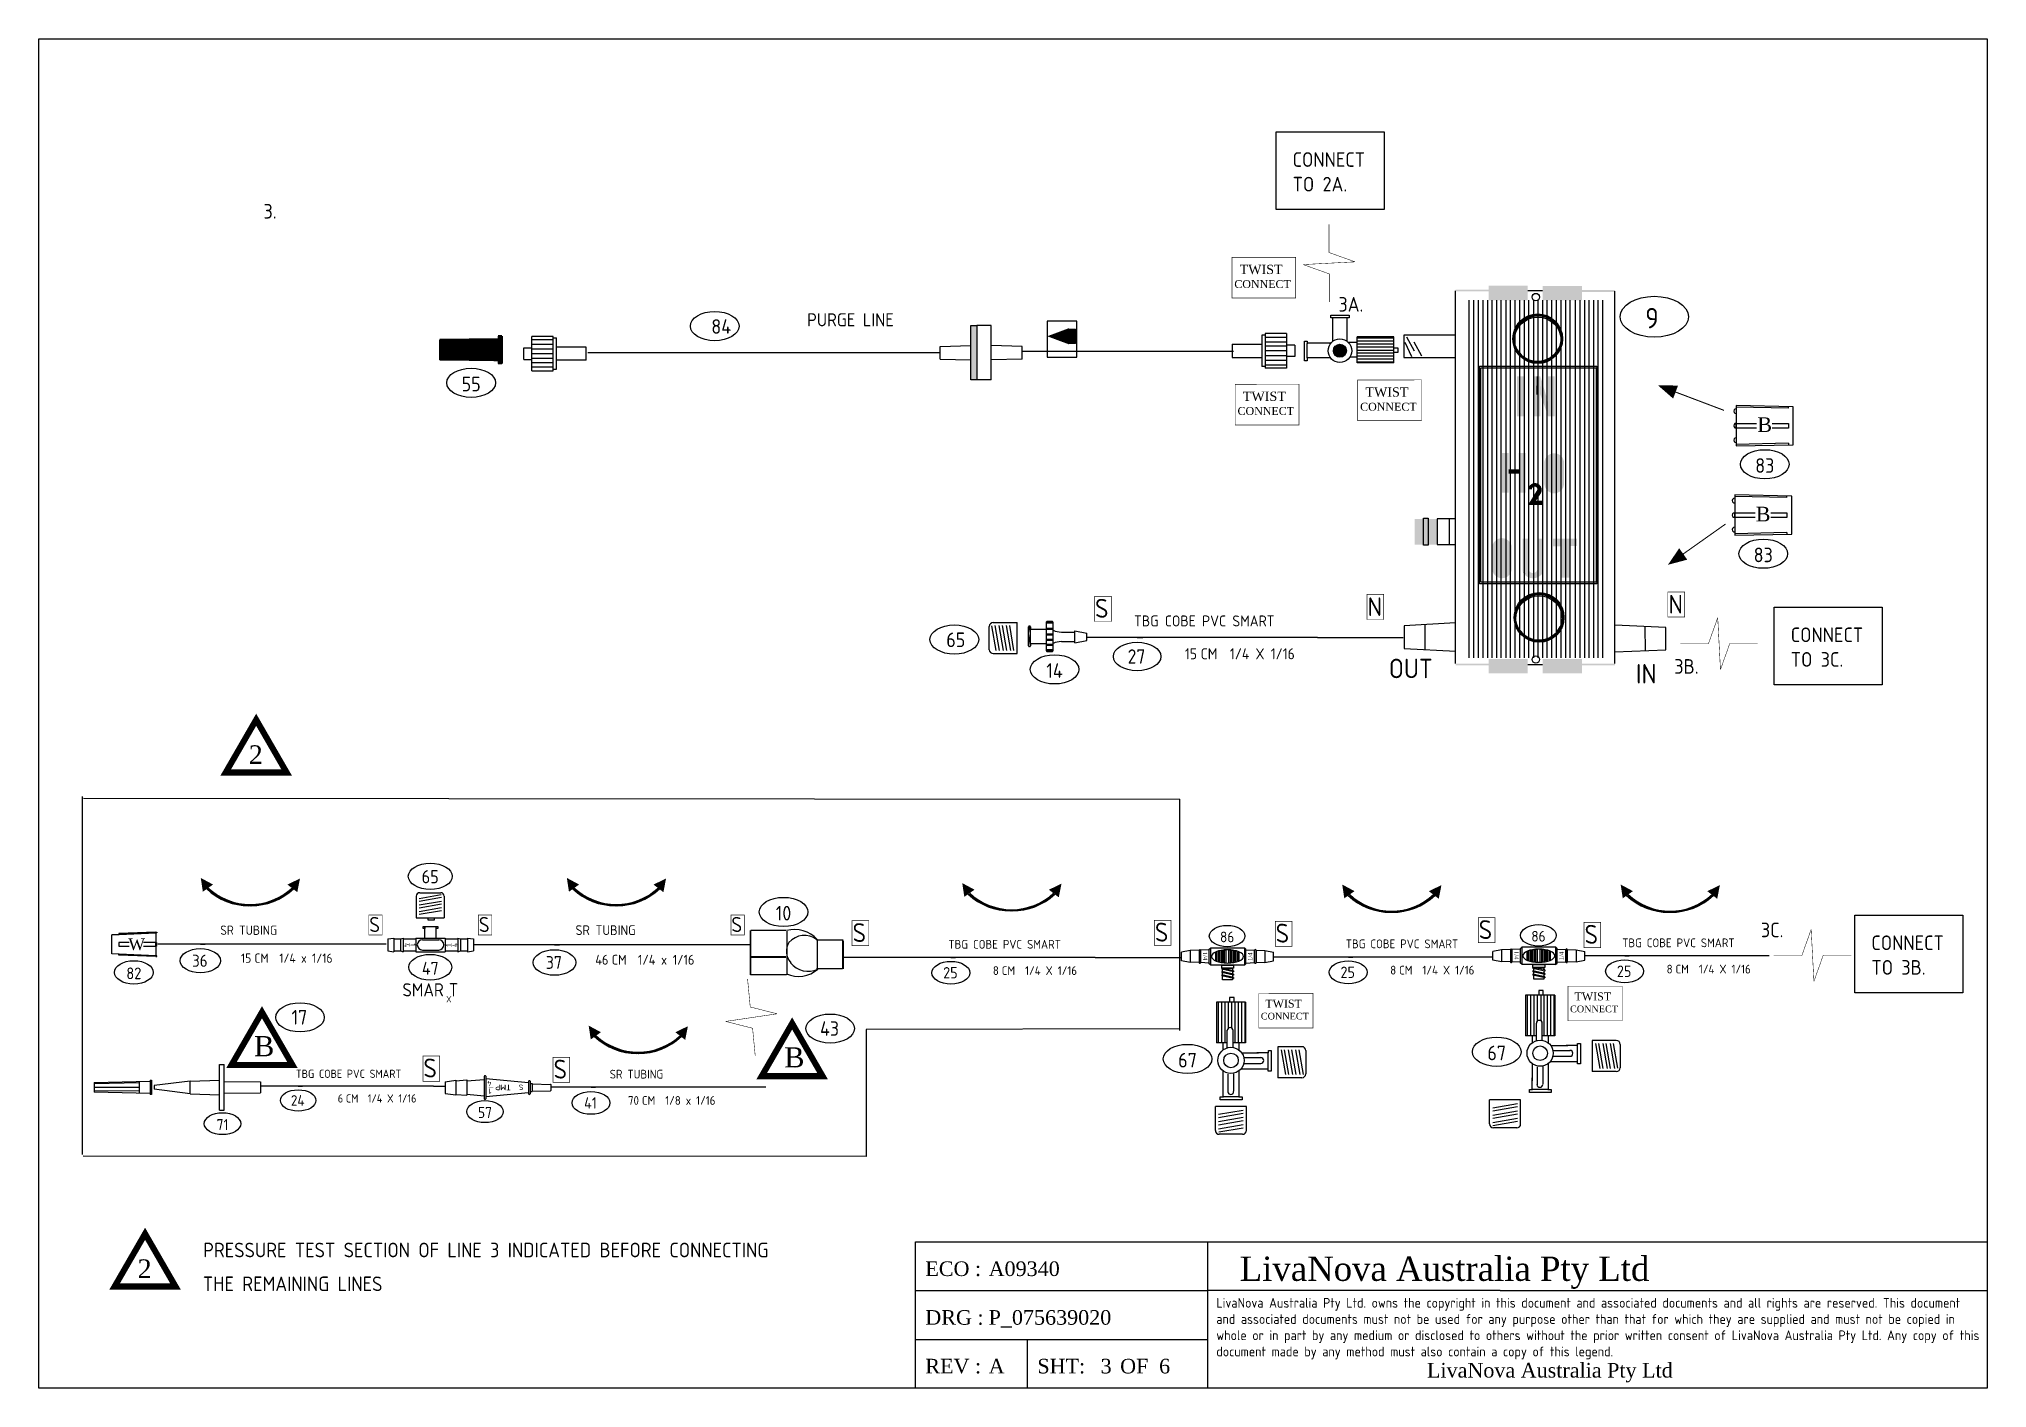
# Model space of a CAD drawing. Extents: x 10 to 410, y 10 to 287.
import ezdxf
from ezdxf.enums import TextEntityAlignment as Align

# ---------------------------------------------------------------- set-up
doc = ezdxf.new("R2010")
doc.units = 0
doc.layers.get('0').update_dxf_attribs({"linetype": 'CONTINUOUS'})
for name, color, linetype in [('BORDER', 7, 'CONTINUOUS'), ('PAGE_1', 7, 'CONTINUOUS'), ('PAGE_3', 7, 'CONTINUOUS'), ('TITLE_1', 7, 'CONTINUOUS')]:
    doc.layers.add(name, color=color, linetype=linetype)
doc.layers.get('0').off()
doc.layers.get('PAGE_1').off()
doc.styles.get("Standard").update_dxf_attribs({"font": 'isocp.shx'})
doc.styles.add('TIMES', font='times.ttf')

msp = doc.modelspace()

# ---------------------------------------------------------------- texts
at = {"layer": 'PAGE_3', "color": 7}
for s, p in [('CONNECT', (267.414016, 260.73801)), ('TO 2A.', (267.414016, 255.684345)), ('3.', (56.11361, 250.11907)), ('3A.', (276.829935, 231.012408)), ('CONNECT', (369.693091, 163.157827)), ('TO 3C.', (369.693091, 158.104162)), ('3B.', (345.790827, 156.665602)), ('3C.', (363.566428, 102.559817)), ('CONNECT', (386.253253, 99.924271)), ('TO 3B.', (386.253253, 94.870606))]:
    msp.add_text(s, height=3, dxfattribs=at).set_placement(p)
at = {"layer": 'PAGE_3', "color": 1}
for s, p in [('OUT', (287.168693, 155.746142)), ('IN', (337.901864, 154.660202))]:
    msp.add_text(s, height=4, dxfattribs=at).set_placement(p)
at = {"layer": 'PAGE_3', "style": 'TIMES'}
msp.add_text('3', height=3, dxfattribs=at).set_placement((228, 13))
at = {"layer": 'TITLE_1', "style": 'TIMES'}
for height, p in [(5, (256.556233, 32)), (3, (295, 12.151013))]:
    msp.add_text('LivaNova Australia Pty Ltd', height=height, dxfattribs=at).set_placement(p)
at = {"layer": 'TITLE_1', "insert": (251.75, 28.5), "char_height": 2, "width": 157.1989, "attachment_point": 1}
msp.add_mtext('LivaNova Australia Pty Ltd. owns the copyright in this document and associated documents and all rights are reserved. This document and associated documents must not be used for any purpose other than that for which they are supplied and must not be copied in whole or in part by any medium or disclosed to others without the prior written consent of LivaNova Australia Pty Ltd. Any copy of this document made by any method must also contain a copy of this legend.', dxfattribs=at)

# ---------------------------------------------------------------- blocks, each defined once
blk = doc.blocks.new('TITLE_1')
at = {"layer": 'TITLE_1', "style": 'TIMES'}
for s, p in [('ECO :', (0, 20)), ('DRG :', (0, 10)), ('REV :', (0, 0)), ('SHT:', (23, 0)), ('OF', (40, 0))]:
    blk.add_text(s, height=3, dxfattribs=at).set_placement(p)
for tag, p in [('ECO', (13, 20)), ('DRG', (13, 10)), ('REV', (13, 0)), ('PAGES', (48, 0))]:
    blk.add_attdef(tag, p, '', height=3, dxfattribs=at)
blk = doc.blocks.new('*X346')
at = {"color": 0, "linetype": 'Continuous'}
for p, q in [((188.723458, 95.328794), (190.539605, 97.144942)), ((188.723458, 95.777807), (190.090593, 97.144942)), ((188.723458, 96.22682), (189.64158, 97.144942)), ((188.723458, 96.675833), (189.192567, 97.144942)), ((188.723458, 97.124846), (188.743554, 97.144942)), ((188.723458, 94.879782), (190.723458, 96.879782)), ((188.723458, 94.430769), (190.723458, 96.430769)), ((188.723458, 93.981756), (190.723458, 95.981756)), ((188.723458, 93.532743), (190.723458, 95.532743)), ((188.723458, 93.08373), (190.723458, 95.08373)), ((188.723458, 92.634718), (190.723458, 94.634718)), ((188.723458, 92.185705), (190.723458, 94.185705)), ((188.723458, 91.736692), (190.723458, 93.736692)), ((188.723458, 91.287679), (190.723458, 93.287679)), ((188.723458, 90.838666), (190.723458, 92.838666)), ((188.723458, 90.389654), (190.723458, 92.389654)), ((188.723458, 89.940641), (190.723458, 91.940641)), ((188.723458, 89.491628), (190.723458, 91.491628)), ((188.723458, 89.042615), (190.723458, 91.042615)), ((188.723458, 88.593602), (190.723458, 90.593602)), ((188.723458, 88.14459), (190.723458, 90.14459)), ((188.723458, 87.695577), (190.723458, 89.695577)), ((188.723458, 87.246564), (190.723458, 89.246564)), ((188.723458, 86.797551), (190.723458, 88.797551)), ((188.723458, 86.348538), (190.723458, 88.348538)), ((188.723458, 85.899525), (190.723458, 87.899525)), ((188.723458, 85.450513), (190.723458, 87.450513)), ((188.723458, 85.0015), (190.723458, 87.0015)), ((188.723458, 84.552487), (190.723458, 86.552487)), ((188.723458, 84.103474), (190.723458, 86.103474)), ((188.723458, 83.654461), (190.723458, 85.654461)), ((190.723458, 95.532743), (190.83393, 95.643216)), ((190.723458, 84.307423), (201.719396, 95.303361)), ((190.723458, 84.756436), (201.270383, 95.303361)), ((190.723458, 85.205449), (200.821371, 95.303361)), ((190.723458, 85.654461), (200.372358, 95.303361)), ((190.723458, 86.103474), (199.923345, 95.303361)), ((190.723458, 86.552487), (199.474332, 95.303361)), ((190.723458, 87.0015), (199.025319, 95.303361)), ((190.723458, 87.450513), (198.576306, 95.303361)), ((190.723458, 87.899525), (198.127294, 95.303361)), ((190.723458, 88.348538), (197.678281, 95.303361)), ((190.723458, 88.797551), (197.229268, 95.303361)), ((190.723458, 89.246564), (196.780255, 95.303361)), ((190.723458, 89.695577), (196.331242, 95.303361)), ((190.723458, 90.14459), (195.88223, 95.303361)), ((190.723458, 90.593602), (195.433217, 95.303361)), ((190.723458, 91.042615), (194.984204, 95.303361)), ((190.723458, 91.491628), (194.535191, 95.303361)), ((190.723458, 91.940641), (194.086178, 95.303361)), ((190.723458, 92.389654), (193.637166, 95.303361)), ((190.723458, 92.838666), (193.188153, 95.303361)), ((190.723458, 93.287679), (192.73914, 95.303361)), ((190.723458, 93.736692), (192.290127, 95.303361)), ((190.723458, 94.185705), (191.841114, 95.303361)), ((190.723458, 94.634718), (191.392102, 95.303361)), ((190.723458, 95.08373), (190.943089, 95.303361)), ((190.787209, 83.922161), (202.168409, 95.303361)), ((190.943089, 95.303361), (191.276035, 95.636308)), ((191.236222, 83.922161), (202.617422, 95.303361)), ((191.392102, 95.303361), (191.71814, 95.6294)), ((191.685235, 83.922161), (202.723458, 94.960385)), ((191.841114, 95.303361), (192.160245, 95.622492)), ((192.134247, 83.922161), (202.723458, 94.511372)), ((192.290127, 95.303361), (192.60235, 95.615584)), ((192.58326, 83.922161), (202.723458, 94.062359)), ((192.73914, 95.303361), (193.044455, 95.608676)), ((193.032273, 83.922161), (202.723458, 93.613346)), ((193.188153, 95.303361), (193.48656, 95.601768)), ((193.481286, 83.922161), (202.723458, 93.164333)), ((193.637166, 95.303361), (193.928665, 95.59486)), ((193.930299, 83.922161), (202.723458, 92.715321)), ((194.086178, 95.303361), (194.37077, 95.587952)), ((194.379311, 83.922161), (202.723458, 92.266308)), ((194.535191, 95.303361), (194.812875, 95.581045)), ((194.828324, 83.922161), (202.723458, 91.817295)), ((194.984204, 95.303361), (195.25498, 95.574137)), ((195.277337, 83.922161), (202.723458, 91.368282)), ((195.433217, 95.303361), (195.697085, 95.567229)), ((195.72635, 83.922161), (202.723458, 90.919269)), ((195.88223, 95.303361), (196.139189, 95.560321)), ((196.175363, 83.922161), (202.723458, 90.470257)), ((196.331242, 95.303361), (196.581294, 95.553413)), ((196.624375, 83.922161), (202.723458, 90.021244)), ((196.780255, 95.303361), (197.023399, 95.546505)), ((197.073388, 83.922161), (202.723458, 89.572231)), ((197.229268, 95.303361), (197.465504, 95.539597)), ((197.522401, 83.922161), (202.723458, 89.123218)), ((197.678281, 95.303361), (197.907609, 95.532689)), ((197.971414, 83.922161), (202.723458, 88.674205)), ((198.127294, 95.303361), (198.349714, 95.525781)), ((198.420427, 83.922161), (202.723458, 88.225193)), ((198.576306, 95.303361), (198.791819, 95.518874)), ((198.869439, 83.922161), (202.723458, 87.77618)), ((199.025319, 95.303361), (199.233924, 95.511966)), ((199.318452, 83.922161), (202.723458, 87.327167)), ((199.474332, 95.303361), (199.676029, 95.505058)), ((199.767465, 83.922161), (202.723458, 86.878154)), ((199.923345, 95.303361), (200.118134, 95.49815)), ((200.216478, 83.922161), (202.723458, 86.429141)), ((200.372358, 95.303361), (200.560239, 95.491242)), ((200.665491, 83.922161), (202.723458, 85.980128)), ((200.821371, 95.303361), (201.002344, 95.484334)), ((201.114503, 83.922161), (202.723458, 85.531116)), ((201.270383, 95.303361), (201.444448, 95.477426)), ((201.719396, 95.303361), (201.886553, 95.470518)), ((202.168409, 95.303361), (202.328658, 95.46361)), ((202.617422, 95.303361), (202.770763, 95.456703)), ((202.723458, 86.878154), (211.148665, 95.303361)), ((202.723458, 87.327167), (210.699652, 95.303361)), ((202.723458, 87.77618), (210.250639, 95.303361)), ((202.723458, 88.225193), (209.801627, 95.303361)), ((202.723458, 88.674205), (209.352614, 95.303361)), ((202.723458, 89.123218), (208.903601, 95.303361)), ((202.723458, 89.572231), (208.454588, 95.303361)), ((202.723458, 90.021244), (208.005575, 95.303361)), ((202.723458, 90.470257), (207.556563, 95.303361)), ((202.723458, 90.919269), (207.10755, 95.303361)), ((202.723458, 91.368282), (206.658537, 95.303361)), ((202.723458, 91.817295), (206.209524, 95.303361)), ((202.723458, 92.266308), (205.760511, 95.303361)), ((202.723458, 92.715321), (205.311499, 95.303361)), ((202.723458, 93.164333), (204.862486, 95.303361)), ((202.723458, 93.613346), (204.413473, 95.303361)), ((202.723458, 94.062359), (203.96446, 95.303361)), ((202.723458, 94.511372), (203.515447, 95.303361)), ((202.723458, 94.960385), (203.066435, 95.303361)), ((202.723458, 86.429141), (211.597678, 95.303361)), ((202.723458, 85.980128), (212.046691, 95.303361)), ((202.723458, 85.531116), (212.495703, 95.303361)), ((202.723458, 85.082103), (212.939176, 95.297821)), ((202.723458, 84.63309), (213.381281, 95.290913)), ((202.723458, 84.184077), (213.823386, 95.284005)), ((202.910555, 83.922161), (214.265491, 95.277097)), ((203.066435, 95.303361), (203.212868, 95.449795)), ((203.359567, 83.922161), (214.707596, 95.27019)), ((203.515447, 95.303361), (203.654973, 95.442887)), ((203.80858, 83.922161), (215.149701, 95.263282)), ((203.96446, 95.303361), (204.097078, 95.435979)), ((204.257593, 83.922161), (215.591806, 95.256374)), ((204.413473, 95.303361), (204.539183, 95.429071)), ((204.706606, 83.922161), (216.033911, 95.249466)), ((204.862486, 95.303361), (204.981288, 95.422163)), ((205.155619, 83.922161), (216.476016, 95.242558)), ((205.311499, 95.303361), (205.423393, 95.415255)), ((205.604632, 83.922161), (216.918121, 95.23565)), ((205.760511, 95.303361), (205.865498, 95.408347)), ((206.053644, 83.922161), (217.360225, 95.228742)), ((206.209524, 95.303361), (206.307603, 95.401439)), ((206.502657, 83.922161), (217.80233, 95.221834)), ((206.658537, 95.303361), (206.749707, 95.394532)), ((206.95167, 83.922161), (218.244435, 95.214926)), ((207.10755, 95.303361), (207.191812, 95.387624)), ((207.400683, 83.922161), (218.68654, 95.208019)), ((207.556563, 95.303361), (207.633917, 95.380716)), ((207.849696, 83.922161), (219.128645, 95.201111)), ((208.005575, 95.303361), (208.076022, 95.373808)), ((208.298708, 83.922161), (219.57075, 95.194203)), ((208.454588, 95.303361), (208.518127, 95.3669)), ((208.752201, 83.926641), (220.012855, 95.187295)), ((208.903601, 95.303361), (208.960232, 95.359992)), ((209.208341, 83.933768), (220.45496, 95.180387)), ((209.352614, 95.303361), (209.402337, 95.353084)), ((209.664481, 83.940895), (220.897065, 95.173479)), ((209.801627, 95.303361), (209.844442, 95.346176)), ((210.120621, 83.948022), (221.33917, 95.166571)), ((210.250639, 95.303361), (210.286547, 95.339268)), ((210.576761, 83.95515), (221.781275, 95.159663)), ((210.699652, 95.303361), (210.728652, 95.332361)), ((211.032901, 83.962277), (222.22338, 95.152755)), ((211.148665, 95.303361), (211.170757, 95.325453)), ((211.489041, 83.969404), (222.665484, 95.145848)), ((211.597678, 95.303361), (211.612862, 95.318545)), ((211.945181, 83.976531), (222.723458, 94.754808)), ((212.046691, 95.303361), (212.054966, 95.311637)), ((212.401321, 83.983658), (222.723458, 94.305796)), ((212.495703, 95.303361), (212.497071, 95.304729)), ((212.857461, 83.990785), (222.723458, 93.856783)), ((213.313601, 83.997913), (222.723458, 93.40777)), ((213.769741, 84.00504), (222.723458, 92.958757)), ((214.225881, 84.012167), (222.723458, 92.509744)), ((214.682021, 84.019294), (222.723458, 92.060732)), ((215.138161, 84.026421), (222.723458, 91.611719)), ((215.594301, 84.033549), (222.723458, 91.162706)), ((216.050441, 84.040676), (222.723458, 90.713693)), ((216.506581, 84.047803), (222.723458, 90.26468)), ((216.962721, 84.05493), (222.723458, 89.815667)), ((217.418861, 84.062057), (222.723458, 89.366655)), ((217.875001, 84.069185), (222.723458, 88.917642)), ((218.331141, 84.076312), (222.723458, 88.468629)), ((218.787281, 84.083439), (222.723458, 88.019616)), ((219.243421, 84.090566), (222.723458, 87.570603)), ((219.699561, 84.097693), (222.723458, 87.121591)), ((220.155701, 84.10482), (222.723458, 86.672578)), ((220.611841, 84.111948), (222.723458, 86.223565)), ((221.067981, 84.119075), (222.723458, 85.774552)), ((188.723458, 83.205449), (190.723458, 85.205449)), ((188.723458, 82.756436), (190.723458, 84.756436)), ((188.723458, 82.307423), (190.723458, 84.307423)), ((189.00999, 82.144942), (190.723458, 83.85841)), ((189.459002, 82.144942), (190.723458, 83.409397)), ((189.908015, 82.144942), (190.723458, 82.960385)), ((190.357028, 82.144942), (190.723458, 82.511372)), ((190.723458, 83.85841), (190.787209, 83.922161)), ((190.962741, 83.64868), (191.236222, 83.922161)), ((191.418881, 83.655808), (191.685235, 83.922161)), ((191.875021, 83.662935), (192.134247, 83.922161)), ((192.331161, 83.670062), (192.58326, 83.922161)), ((192.787301, 83.677189), (193.032273, 83.922161)), ((193.243441, 83.684316), (193.481286, 83.922161)), ((193.699581, 83.691444), (193.930299, 83.922161)), ((194.155721, 83.698571), (194.379311, 83.922161)), ((194.611861, 83.705698), (194.828324, 83.922161)), ((195.068001, 83.712825), (195.277337, 83.922161)), ((195.524141, 83.719952), (195.72635, 83.922161)), ((195.980281, 83.72708), (196.175363, 83.922161)), ((196.436421, 83.734207), (196.624375, 83.922161)), ((196.892561, 83.741334), (197.073388, 83.922161)), ((197.348701, 83.748461), (197.522401, 83.922161)), ((197.804841, 83.755588), (197.971414, 83.922161)), ((198.260981, 83.762715), (198.420427, 83.922161)), ((198.717121, 83.769843), (198.869439, 83.922161)), ((199.173261, 83.77697), (199.318452, 83.922161)), ((199.629401, 83.784097), (199.767465, 83.922161)), ((200.085541, 83.791224), (200.216478, 83.922161)), ((200.541681, 83.798351), (200.665491, 83.922161)), ((200.997821, 83.805479), (201.114503, 83.922161)), ((201.453961, 83.812606), (201.563516, 83.922161)), ((201.563516, 83.922161), (202.723458, 85.082103)), ((201.910101, 83.819733), (202.012529, 83.922161)), ((202.012529, 83.922161), (202.723458, 84.63309)), ((202.366241, 83.82686), (202.461542, 83.922161)), ((202.461542, 83.922161), (202.723458, 84.184077)), ((221.524121, 84.126202), (222.723458, 85.325539)), ((221.980261, 84.133329), (222.723458, 84.876527)), ((222.436401, 84.140456), (222.723458, 84.427514))]:
    blk.add_line(p, q, dxfattribs=at)
blk = doc.blocks.new('402019000R')
at = {"linetype": 'Continuous'}
for p, q in [((-12.825, 2.0625), (-12.825, -2.0625)), ((-0.788086, 2.287495), (-12.788086, 2.099995)), ((-0.7875, 2.25), (-12.7875, 2.0625)), ((-12.7875, 2.0625), (-12.7875, -2.0625)), ((-0.788451, 2.146043), (-7.440765, 2.146043)), ((-0.788451, 2.108543), (-7.440765, 2.108543)), ((-5.2875, 2.179688), (-5.2875, -2.179688)), ((-5.25, 2.179688), (-5.25, -2.179688)), ((-0.825, 2.8125), (-0.825, -2.8125)), ((-0.0375, 2.85), (-0.7875, 2.85)), ((-0.7875, 2.8125), (-0.7875, -2.8125)), ((-0.0375, 2.8125), (-0.7875, 2.8125)), ((-0.0375, 2.8125), (-0.0375, -2.8125)), ((0, 2.8125), (0, -2.8125)), ((-0.788086, -2.287495), (-12.788086, -2.099995)), ((-0.7875, -2.25), (-12.7875, -2.0625)), ((-0.788451, -2.084407), (-8.985435, -2.084407)), ((-0.788451, -2.121907), (-8.985435, -2.121907)), ((-0.788451, -2.237257), (-1.603035, -2.237257)), ((-0.0375, -2.8125), (-0.7875, -2.8125)), ((-0.0375, -2.85), (-0.7875, -2.85))]:
    blk.add_line(p, q, dxfattribs=at)
blk.add_ellipse((-6.332046, -6.778177), major_axis=(5, 0), ratio=0.6, dxfattribs=at)
at = {"color": 141, "linetype": 'Continuous', "xscale": 0.375, "yscale": 0.375, "zscale": 0.375, "rotation": 180}
blk.add_blockref('*X346', (70.733797, 33.616853), dxfattribs=at)
at = {"linetype": 'Continuous'}
blk.add_attdef('ITEMNO', text='', height=3, dxfattribs=at).set_placement((-6.332046, -8.528177), align=Align.CENTER)
at = {"linetype": 'Continuous', "flags": 9}
blk.add_attdef('PARTNO', (-12.832046, -13.528177), '', height=3, dxfattribs=at)
at = {"linetype": 'Continuous'}
blk.add_attdef('QTY', text='', height=3, dxfattribs=at).set_placement((-2.832046, -18.528177), align=Align.RIGHT)
blk = doc.blocks.new('AGAINST')
at = {"color": 1}
for points in [[(-7.759867, 17.69871, 2.56, 0, 0), (-9.234513, 19.791321, 0, 0, 0)], [(9.573934, 17.646346, 2.56, 0, 0), (11.137894, 19.673074, 0, 0, 0)]]:
    blk.add_lwpolyline(points, format="xyseb", dxfattribs=at)
for centre in [(0.660116, 26.740505), (0.912388, 26.986593), (0.912388, 26.739034), (0.91386, 26.880917), (1.090689, 26.740505)]:
    blk.add_arc(centre, 12.651078, 226.657299, 313.342701, dxfattribs=at)
blk = doc.blocks.new('030932000')
at = {"linetype": 'Continuous'}
for p, q in [((47.25, 0), (0, 0)), ((10.222755, -0.002538), (9.097755, -0.002538)), ((10.222755, -0.002538), (11.347755, -0.002538))]:
    blk.add_line(p, q, dxfattribs=at)
blk.add_ellipse((10.194627, -3.928769), major_axis=(4.875, 0), ratio=0.6, dxfattribs=at)
for s, p in [('TBG COBE PVC SMART', (9.56963, 2.25)), ('CM  1/4 X 1/16', (23.25, -4.5))]:
    blk.add_text(s, height=2.25, dxfattribs=at).set_placement(p)
at = {"linetype": 'Continuous', "flags": 9}
for tag, p in [('QTY', (15.3027, 10.3082)), ('PARTNO', (15, 6.75))]:
    blk.add_attdef(tag, p, '', height=2.25, dxfattribs=at)
at = {"linetype": 'Continuous', "flags": 8}
blk.add_attdef('ITEMNO', text='', height=2.925, dxfattribs=at).set_placement((10.067546, -5.38797), align=Align.CENTER)
at = {"linetype": 'Continuous'}
blk.add_attdef('LEN', text='', height=2.25, dxfattribs=at).set_placement((22.5, -4.5), align=Align.RIGHT)
blk = doc.blocks.new('TWISTCONN')
at = {"linetype": 'Continuous', "const_width": 0.1125}
blk.add_lwpolyline([(-6.551471, 0), (-6.551471, 8.363266), (6.551471, 8.387588), (6.551471, 0)], close=True, dxfattribs=at)
at = {"linetype": 'Continuous', "style": 'TIMES'}
for s, height, p in [('TWIST ', 1.9125, (-4.967155, 4.938297)), ('CONNECT', 1.625625, (-6.057177, 2.066835))]:
    blk.add_text(s, height=height, dxfattribs=at).set_placement(p)
blk = doc.blocks.new('SB')
at = {"color": 5, "linetype": 'Continuous', "const_width": 0.13}
blk.add_lwpolyline([(-1.374526, 4.909803), (2.059607, 4.909803), (2.059607, -0.241396), (-1.374526, -0.241396)], close=True, dxfattribs=at)
at = {"color": 5, "linetype": 'Continuous'}
blk.add_text('S', height=3.875762, dxfattribs=at).set_placement((-1.267338, 0.528511))
blk = doc.blocks.new('BOLT1')
at = {"color": 1, "linetype": 'Continuous', "const_width": 0.098719}
for points in [[(-1.0536, -0.2033), (4.700896, -0.2033), (6.619061, 5.162355)], [(6.619061, 5.162355), (7.178356, -5.500611)], [(14.851017, -0.134957), (9.096521, -0.134957), (7.178356, -5.500611)]]:
    blk.add_lwpolyline(points, dxfattribs=at)
blk = doc.blocks.new('A$C23102129')
at = {"linetype": 'Continuous'}
blk.add_ellipse((4.97736, 2.996602), major_axis=(5, 0), ratio=0.6, dxfattribs=at)
blk = doc.blocks.new('000025310')
for color, points in [(8, [(7.7, 8.63), (12.53, 8.63), (12.53, 8.36), (7.7, 8.36)]), (8, [(12.54, 9.21), (18.28, 9.21), (18.28, 7.08), (12.54, 7.08)]), (8, [(20.47, 9.18), (26.22, 9.18), (26.22, 7.05), (20.47, 7.05)]), (8, [(18.28, 8.57), (20.48, 8.57), (20.48, 8.4), (18.28, 8.4)]), (8, [(26.23, 8.55), (31.06, 8.55), (31.06, 8.29), (26.23, 8.29)]), (5, [(16.7, -4.11), (17.69, -4.11), (17.69, -9.95), (16.7, -9.95)]), (5, [(19.14, -4.11), (20.13, -4.11), (20.13, -9.95), (19.14, -9.95)]), (5, [(20.15, -4.15), (21.24, -7.86), (21.26, -9.96), (20.13, -6.77)]), (5, [(21.25, -4.11), (22.24, -4.11), (22.24, -9.95), (21.25, -9.95)]), (5, [(14.49, -15.33), (15.48, -15.33), (15.48, -21.17), (14.49, -21.17)]), (5, [(16.96, -15.33), (17.95, -15.33), (17.95, -21.17), (16.96, -21.17)]), (5, [(15.48, -17.72), (16.97, -17.72), (16.97, -18.38), (15.48, -18.38)]), (5, [(19.68, -20.71), (18.33, -22.92), (18.29, -22.98), (20.44, -22.98), (20.44, -22.34), (19.46, -22.34), (20.14, -21.32, 1.305879), (18.34, -20.64), (18.87, -20.64, -1.001904)]), (1, [(5.02, -25.02), (1.69, -25.02), (1.69, -28.76), (5.02, -28.76)]), (1, [(2.97, -24.9), (3.68, -24.9), (3.68, -28.86), (2.97, -28.86)]), (5, [(17.54, -32.7, 0.168063), (17.61, -32.91, 0.577754), (20.53, -32.81), (20.53, -27.9), (19.68, -27.9), (19.68, -32.2, -1.109103), (18.38, -32.25), (18.38, -27.9), (17.54, -27.9)]), (5, [(21.96, -27.9), (21.96, -29), (23.06, -29), (23.06, -33.63), (24.4, -33.63), (24.4, -28.95), (25.5, -28.95), (25.5, -27.9), (25.12, -27.9)]), (8, [(12.54, -45.54), (18.28, -45.54), (18.28, -47.67), (12.54, -47.67)]), (8, [(20.47, -45.54), (26.22, -45.54), (26.22, -47.67), (20.47, -47.67)]), (8, [(7.7, -46.22), (12.53, -46.22), (12.53, -46.48), (7.7, -46.48)]), (8, [(18.28, -46.29), (20.48, -46.29), (20.48, -46.45), (18.28, -46.45)]), (8, [(26.23, -46.22), (31.06, -46.22), (31.06, -46.48), (26.23, -46.48)])]:
    blk.add_hatch(color=color).paths.add_polyline_path(points)
h = blk.add_hatch(color=5)
edge = h.paths.add_edge_path()
edge.add_arc((22.15, -16.82), 1.45, 6.4046, 173.5954)
edge.add_line((20.71, -16.66), (20.71, -19.85))
edge.add_arc((22.15, -19.81), 1.44, 181.3882, 358.6118)
edge.add_line((23.59, -19.85), (23.59, -16.66))
h = blk.add_hatch(color=9)
edge = h.paths.add_edge_path()
edge.add_ellipse((22.14, -18.35), major_axis=(0, -2.03), ratio=0.475248, start_angle=0, end_angle=360)
h = blk.add_hatch(color=5)
edge = h.paths.add_edge_path()
edge.add_arc((14.49, -29.27), 1.45, 6.4046, 173.5954)
edge.add_line((13.06, -29.11), (13.06, -32.3))
edge.add_arc((14.49, -32.26), 1.44, 181.3882, 358.6118)
edge.add_line((15.93, -32.3), (15.93, -29.11))
h = blk.add_hatch(color=9)
edge = h.paths.add_edge_path()
edge.add_ellipse((14.54, -30.69), major_axis=(0, -2.03), ratio=0.475248, start_angle=0, end_angle=360)
at = {"color": 8}
for p, q in [((7.68, -46.22), (7.68, 8.43)), ((9.69, -45.37), (9.69, 7.06)), ((10.36, -45.37), (10.36, 7.06)), ((11.06, -45.37), (11.06, 7.06)), ((11.73, -45.37), (11.73, 7.06)), ((12.4, -45.37), (12.4, 7.06)), ((13.05, -45.37), (13.05, 7.06)), ((13.72, -45.37), (13.72, 7.06)), ((14.39, -45.37), (14.39, 7.06)), ((15.08, -45.37), (15.08, 7.06)), ((15.75, -45.37), (15.75, 7.06)), ((16.42, -45.37), (16.42, 7.06)), ((17.11, -45.37), (17.11, 7.06)), ((17.78, -45.37), (17.78, 7.06)), ((18.45, -45.37), (18.45, 7.06)), ((19.15, -45.37), (19.15, 7.06)), ((19.82, -45.37), (19.82, 7.06)), ((20.49, -45.37), (20.49, 7.06)), ((21.14, -45.37), (21.14, 7.06)), ((21.81, -45.37), (21.81, 7.06)), ((22.48, -45.37), (22.48, 7.06)), ((23.17, -45.37), (23.17, 7.06)), ((23.84, -45.37), (23.84, 7.06)), ((24.51, -45.37), (24.51, 7.06)), ((25.26, -45.37), (25.26, 7.06)), ((25.96, -45.37), (25.96, 7.06)), ((26.63, -45.37), (26.63, 7.06)), ((27.3, -45.37), (27.3, 7.06)), ((27.95, -45.37), (27.95, 7.06)), ((28.62, -45.37), (28.62, 7.06)), ((29.29, -45.37), (29.29, 7.06)), ((31.06, -46.22), (31.06, 8.42)), ((7.63, 1.96), (0.08, 1.96)), ((0.08, 1.96), (0.08, -1.34)), ((0.22, 0.92), (1.23, -1.17)), ((0.51, 1.71), (1.63, -0.36)), ((1.58, 0.97), (2.68, -1.07)), ((0.08, -1.34), (7.63, -1.34)), ((7.63, -25.01), (4.99, -25.01)), ((6.74, -25.01), (6.74, -28.75)), ((4.99, -28.76), (7.63, -28.76)), ((7.68, -40.22), (0.13, -40.69)), ((0.13, -40.69), (0.13, -43.99)), ((3.2, -44.13), (3.23, -40.51)), ((38.54, -40.92), (31.06, -40.6)), ((35.46, -40.82), (35.47, -44.35)), ((38.54, -44.22), (38.54, -40.93)), ((0.13, -43.99), (7.72, -44.42)), ((31.06, -44.49), (38.54, -44.22))]:
    blk.add_line(p, q, dxfattribs=at)
at = {"color": 6}
blk.add_line((19.66, -6.73), (19.68, -4.12), dxfattribs=at)
at = {"color": 9}
blk.add_line((4.99, -25.01), (4.99, -28.76), dxfattribs=at)
at = {"color": 7}
for points in [[(11.21, -2.6), (28.4, -2.6), (28.4, -34.53), (11.21, -34.53)], [(11.37, -2.86), (28.31, -2.86), (28.31, -34.3), (11.37, -34.3)]]:
    blk.add_lwpolyline(points, close=True, dxfattribs=at)
at = {"color": 1}
blk.add_lwpolyline([(2.97, -24.9), (3.68, -24.9), (3.68, -28.86), (2.97, -28.86)], close=True, dxfattribs=at)
at = {"color": 8}
for centre in [(19.45, 7.54), (19.45, -45.62)]:
    blk.add_circle(centre, 0.544, dxfattribs=at)
at = {"color": 7}
for centre, radius in [((19.73, 1.43), 3.64), ((19.73, 1.41), 3.45), ((19.73, 1.19), 3.42), ((19.94, -39.44), 3.64), ((19.94, -39.47), 3.45), ((19.94, -39.68), 3.42)]:
    blk.add_circle(centre, radius, dxfattribs=at)
for centre, start, end in [((19.76, 1.43), 1.8548, 182.9979), ((19.76, 1.25), 1.8548, 182.9979), ((19.7, 1.64), 181.8548, 2.9979), ((19.7, 1.45), 181.8548, 2.9979), ((19.96, -39.44), 1.8548, 182.9979), ((19.96, -39.63), 1.8548, 182.9979), ((19.91, -39.24), 181.8548, 2.9979), ((19.91, -39.43), 181.8548, 2.9979)]:
    blk.add_arc(centre, 3.51, start, end, dxfattribs=at)
at = {"color": 6}
blk.add_arc((18.05, -32.76), 0.346, 180, 218.1607, dxfattribs=at)
blk.add_blockref('A$C23102129', (31.85, 1.66), dxfattribs=at)
at = {"color": 7}
blk.add_attdef('ITEMNO', text='', height=3, dxfattribs=at).set_placement((36.49, 2.95), align=Align.CENTER)
at = {"color": 7, "flags": 9}
blk.add_attdef('PARTNO', (28.99, -1.25), '', height=3, dxfattribs=at)
blk.add_attdef('QTY', text='', height=3, dxfattribs=at).set_placement((48.47, -4.67), align=Align.RIGHT)
blk = doc.blocks.new('015131205R')
at = {"linetype": 'Continuous'}
for p, q in [((0.385607, -2.001518), (-0.007884, 0.356605)), ((-0.004016, -2.124789), (-0.004016, 1.803982)), ((0.406317, 0.480716), (0.119506, 1.953982)), ((0.145984, 1.953982), (0.249206, 1.953982)), ((0.393662, -1.663758), (0.393662, 1.289367)), ((0.393662, 1.289367), (3.63504, 1.289367)), ((0.399206, 1.803982), (0.399206, 1.29953)), ((3.63504, 2.769446), (3.63504, 1.289367)), ((5.036028, 2.743783), (3.63504, 2.743783)), ((3.63504, 1.289367), (3.63504, -3.106503)), ((5.036028, 2.515414), (3.63877, 2.515414)), ((5.036028, 1.449691), (3.63877, 1.449691)), ((5.036028, 1.221322), (3.63877, 1.221322)), ((5.036028, 0.282472), (3.63877, 0.282472)), ((5.036028, 0.054102), (3.63877, 0.054102)), ((4.901346, 2.849012), (3.767475, 2.849012)), ((5.051346, -3.106503), (5.051346, 2.699012)), ((6.755774, 0.691839), (9.503892, 0.691839)), ((9.503892, 0.964594), (11.99309, 0.490832)), ((9.503892, -1.522838), (9.503892, 0.964594)), ((11.996331, -1.048459), (11.996331, 0.490215)), ((0.243662, -2.274789), (0.145984, -2.274789)), ((0.385607, -1.898092), (0.385607, -0.119157)), ((0.385607, -1.939463), (0.385607, -0.139842)), ((0.393662, -1.663758), (0.393662, -2.124789)), ((0.393662, -1.663758), (3.63504, -1.663758)), ((5.036028, -0.808625), (3.63877, -0.808625)), ((5.036028, -1.036994), (3.63877, -1.036994)), ((5.036028, -1.823599), (3.63877, -1.823599)), ((5.036028, -2.051968), (3.63877, -2.051968)), ((5.036028, -2.914696), (3.63877, -2.914696)), ((5.036028, -3.143065), (3.63877, -3.143065)), ((3.78504, -3.256503), (4.901346, -3.256503)), ((6.755774, -1.239499), (9.503892, -1.239499)), ((9.503892, -1.522838), (11.99309, -1.049076))]:
    blk.add_line(p, q, dxfattribs=at)
for centre, radius, start, end in [((0.145984, 1.803982), 0.15, 90, 180), ((0.249206, 1.803982), 0.15, 0, 90), ((3.767475, 2.699012), 0.15, 90, 151.99412), ((4.901346, 2.699012), 0.15, 0, 90), ((6.910798, 5.493898), 4.80258, 247.220992, 268.150213), ((0.145984, -2.124789), 0.15, 180, 270), ((0.243662, -2.124789), 0.15, 270, 0), ((3.78504, -3.106503), 0.15, 180, 270), ((4.901346, -3.106503), 0.15, 270, 0), ((6.910798, -6.041557), 4.80258, 91.849787, 112.779008)]:
    blk.add_arc(centre, radius, start, end, dxfattribs=at)
blk.add_ellipse((5.337947, -6.956469), major_axis=(5, 0), ratio=0.6, dxfattribs=at)
blk.add_attdef('ITEMNO', text='', height=3, dxfattribs=at).set_placement((5.337947, -8.706469), align=Align.CENTER)
at = {"linetype": 'Continuous', "flags": 9}
blk.add_attdef('PARTNO', (-1.162053, -13.706469), '', height=3, dxfattribs=at)
at = {"linetype": 'Continuous'}
blk.add_attdef('QTY', text='', height=3, dxfattribs=at).set_placement((8.837947, -18.706469), align=Align.RIGHT)
blk = doc.blocks.new('ARROW')
at = {"color": 1, "linetype": 'Continuous', "const_width": 0.164063}
blk.add_lwpolyline([(-4.090757, 0), (4.090757, 0)], dxfattribs=at)
at = {"color": 1, "linetype": 'Continuous'}
blk.add_solid([(4.090757, -1.103012), (7.02176, -0.010708), (4.090757, 1.103012), (7.02176, 0.01071)], dxfattribs=at)
blk = doc.blocks.new('887736000L')
at = {"color": 5, "linetype": 'Continuous'}
for p, q in [((12.225262, 3.903082), (0.516015, 4.147025)), ((0.516015, 4.147025), (0.516015, -4.147025)), ((11.249491, 3.60234), (0.516015, 3.825954)), ((0.516015, -0.487885), (0.516015, 0.487885)), ((0.516015, 0.487885), (4.701728, 0.487885)), ((7.924365, 0.487885), (11.249491, 0.487885)), ((11.249491, 3.60234), (11.249491, 3.923411)), ((11.249491, 0.487885), (11.249491, -0.487885)), ((12.225262, -3.903082), (12.225262, 3.903082)), ((4.701728, -0.487885), (0.516015, -0.487885)), ((11.249491, -3.60234), (0.516015, -3.825954)), ((0.516015, -4.147025), (12.225262, -3.903082)), ((11.249491, -0.487885), (7.924365, -0.487885)), ((11.249491, -3.60234), (11.249491, -3.923411))]:
    blk.add_line(p, q, dxfattribs=at)
for centre in [(0.488663, 2.977551), (0.488663, 0), (0.488663, -2.977551)]:
    blk.add_arc(centre, 0.488651, 86.79118, 273.20882, dxfattribs=at)
at = {"linetype": 'Continuous'}
blk.add_ellipse((6.382156, -7.924549), major_axis=(5, 0), ratio=0.6, dxfattribs=at)
at = {"color": 5, "linetype": 'Continuous', "style": 'TIMES'}
blk.add_text('B', height=3, dxfattribs=at).set_placement((4.846303, -1.285245))
at = {"linetype": 'Continuous', "flags": 8}
blk.add_attdef('ITEMNO', text='', height=3, dxfattribs=at).set_placement((6.382156, -9.674549), align=Align.CENTER)
at = {"linetype": 'Continuous', "flags": 9}
blk.add_attdef('PARTNO', (-0.117844, -14.674549), '', height=3, dxfattribs=at)
blk.add_attdef('QTY', text='', height=3, dxfattribs=at).set_placement((9.882156, -19.674549), align=Align.RIGHT)
blk = doc.blocks.new('887000014R')
at = {"linetype": 'Continuous'}
for p, q in [((-0.00004, -2.390585), (-0.00004, 2.390665)), ((0.478767, 2.507987), (1.356328, -2.54996)), ((0.796835, 3.18754), (5.73746, 3.18754)), ((1.118494, 2.55004), (2.003353, -2.54996)), ((1.978142, 2.55004), (2.863, -2.54996)), ((2.625166, 2.55004), (3.510024, -2.54996)), ((3.461635, 2.55004), (4.346493, -2.54996)), ((4.108659, 2.55004), (4.993517, -2.54996)), ((5.73746, -3.18746), (5.73746, 3.18754)), ((0.796835, -3.18746), (5.73746, -3.18746))]:
    blk.add_line(p, q, dxfattribs=at)
for centre, start, end in [((0.796835, 2.390665), 90, 180), ((0.796835, -2.390585), 180, 270)]:
    blk.add_arc(centre, 0.796875, start, end, dxfattribs=at)
blk.add_ellipse((-7.186474, -0.305273), major_axis=(5, 0), ratio=0.6, dxfattribs=at)
at = {"linetype": 'Continuous', "flags": 8}
blk.add_attdef('ITEMNO', text='', height=3, dxfattribs=at).set_placement((-6.883484, -1.853382), align=Align.CENTER)
at = {"linetype": 'Continuous', "flags": 9}
blk.add_attdef('PARTNO', (-13.086783, -6.571629), '', height=3, dxfattribs=at)
at = {"linetype": 'Continuous'}
blk.add_attdef('QTY', text='', height=3, dxfattribs=at).set_placement((-2.985787, -10.259342), align=Align.RIGHT)
blk = doc.blocks.new('A$C01231D6D')
at = {"linetype": 'Continuous'}
for p, q in [((6.375, 5.7375), (0, 5.7375)), ((0, 0.796875), (0, 5.7375)), ((0.6375, 4.108699), (5.7375, 4.993557)), ((0.6375, 3.461675), (5.7375, 4.346533)), ((6.375, 0.796875), (6.375, 5.7375)), ((0.6375, 2.625206), (5.7375, 3.510064)), ((0.6375, 1.978182), (5.7375, 2.86304)), ((0.6375, 1.118534), (5.7375, 2.003393)), ((0.679554, 0.478807), (5.7375, 1.356368)), ((5.578125, 0), (0.796875, 0))]:
    blk.add_line(p, q, dxfattribs=at)
for centre, start, end in [((0.796875, 0.796875), 180, 270), ((5.578125, 0.796875), 270, 0)]:
    blk.add_arc(centre, 0.796875, start, end, dxfattribs=at)
blk = doc.blocks.new('887000601B')
at = {"linetype": 'Continuous'}
for p, q in [((4.792428, -13.942791), (4.792428, -22.309979)), ((10.768991, -13.942791), (4.792428, -13.942791)), ((5.134303, -13.942791), (5.134303, -22.309979)), ((5.818052, -13.942791), (5.818052, -22.309979)), ((6.501801, -13.942791), (6.501801, -22.309979)), ((7.185551, -13.942791), (7.185551, -19.330334)), ((8.405873, -12.989288), (7.500191, -12.989288)), ((7.500191, -12.989288), (7.500191, -13.968682)), ((7.907901, -13.970762), (7.907901, -19.229126)), ((8.405873, -13.968682), (8.405873, -12.989288)), ((8.553049, -13.942791), (8.553049, -22.309979)), ((9.236798, -13.942791), (9.236798, -22.309979)), ((9.920547, -13.942791), (9.920547, -22.309979)), ((10.604296, -13.942791), (10.604296, -22.309979)), ((10.768991, -13.942791), (10.768991, -22.309979)), ((7.014767, -22.303657), (7.014767, -19.691955)), ((8.210079, -22.303657), (8.210079, -19.747939)), ((7.017826, -22.306291), (4.792428, -22.309979)), ((6.137155, -22.309979), (6.137155, -23.767094)), ((7.014767, -23.267389), (7.014767, -22.303657)), ((8.210079, -23.267389), (8.210079, -22.303657)), ((10.768991, -22.309979), (8.2108, -22.309979)), ((9.424264, -22.309979), (9.424264, -23.767094)), ((15.478576, -23.87177), (16.058213, -23.87177)), ((15.478576, -24.307056), (15.478576, -23.87177)), ((16.058213, -23.87177), (16.058213, -28.079537)), ((9.852664, -27.610606), (13.4372, -27.610606)), ((9.962602, -24.323497), (13.4372, -24.323497)), ((10.381065, -25.31854), (11.344796, -25.31854)), ((10.381065, -26.513853), (11.344796, -26.513853)), ((11.344796, -26.513853), (13.900514, -26.513853)), ((15.442349, -24.307056), (13.123802, -24.307056)), ((13.377393, -27.607977), (15.442349, -27.607977)), ((15.442349, -27.607977), (15.442349, -24.307056)), ((15.442349, -28.079537), (15.442349, -27.607977)), ((6.137155, -28.024739), (6.137155, -31.573651)), ((6.159782, -33.375193), (6.159782, -30.944845)), ((8.312341, -28.666611), (8.312341, -29.630343)), ((8.312341, -29.630343), (8.312341, -32.242045)), ((9.35112, -28.021657), (9.481826, -28.021657)), ((9.424264, -28.024739), (9.424264, -31.573651)), ((9.424264, -31.573651), (9.424264, -33.33892)), ((16.058213, -28.079537), (15.442349, -28.079537)), ((5.580145, -33.375193), (6.232236, -33.375193)), ((5.580145, -33.991849), (5.580145, -33.375193)), ((10.072329, -33.991849), (5.580145, -33.991849)), ((9.420238, -33.375193), (6.159782, -33.375193)), ((9.38401, -33.33892), (10.072329, -33.33892)), ((10.072329, -33.33892), (10.072329, -33.991849))]:
    blk.add_line(p, q, dxfattribs=at)
at = {"color": 5, "linetype": 'Continuous'}
blk.add_line((8.20701, -19.661157), (8.203643, -19.661157), dxfattribs=at)
at = {"color": 7, "linetype": 'Continuous'}
for p, q in [((11.344796, -25.31854), (13.956499, -25.31854)), ((7.141566, -28.743752), (7.141566, -32.366853))]:
    blk.add_line(p, q, dxfattribs=at)
at = {"linetype": 'Continuous'}
for radius in [2.689453, 1.494141]:
    blk.add_circle((7.78071, -25.895916), radius, dxfattribs=at)
for centre, start, end in [((7.612423, -19.748632), 0, 180), ((13.899821, -25.916196), 270, 90)]:
    blk.add_arc(centre, 0.597656, start, end, dxfattribs=at)
at = {"color": 7, "linetype": 'Continuous'}
blk.add_arc((7.72236, -32.301496), 0.590031, 184.437547, 0.745377, dxfattribs=at)
at = {"linetype": 'Continuous'}
blk.add_ellipse((-1.137134, -25.596703), major_axis=(5, 0), ratio=0.6, dxfattribs=at)
at = {"linetype": 'Continuous', "flags": 9}
blk.add_attdef('PARTNO', (-7.660217, -30.265572), '', height=3, dxfattribs=at)
at = {"linetype": 'Continuous'}
blk.add_attdef('ITEMNO', text='', height=3, dxfattribs=at).set_placement((-1.137134, -27.346703), align=Align.CENTER)
blk.add_attdef('QTY', text='', height=3, dxfattribs=at).set_placement((2.339783, -33.359326), align=Align.RIGHT)
blk = doc.blocks.new('A$C4B4B6375')
at = {"linetype": 'Continuous'}
for p, q in [((4.8, 8.083333), (2.4, 7.983333)), ((2.4, 8.055679), (2.4, 4.744321)), ((4.8, 8.15336), (4.8, 4.64664)), ((7.6, 8.2), (5.2, 8.1)), ((5.2, 8.15336), (5.2, 4.64664)), ((5.2, 4.7), (5.2, 8.1)), ((7.6, 8.4), (8, 8.8)), ((7.6, 4.4), (7.6, 8.4)), ((9.4, 5.222224), (9.4, 7.577775)), ((9.8, 5.222224), (9.8, 7.577775)), ((10.2, 4.971567), (10.2, 7.828432)), ((10.6, 4.971567), (10.6, 7.828432)), ((11, 4.807676), (11, 7.992324)), ((11.4, 4.807676), (11.4, 7.992324)), ((11.8, 4.72091), (11.8, 8.07909)), ((12.2, 4.72091), (12.2, 8.07909)), ((13, 4.72091), (13, 8.07909)), ((13.4, 4.72091), (13.4, 8.07909)), ((13.8, 4.807676), (13.8, 7.992324)), ((14.2, 4.807676), (14.2, 7.992324)), ((14.6, 4.971567), (14.6, 7.828432)), ((15, 4.971567), (15, 7.828432)), ((15.4, 5.222224), (15.4, 7.577775)), ((15.8, 5.222224), (15.8, 7.577775)), ((17.6, 8.4), (17.2, 8.8)), ((17.6, 4.4), (17.6, 8.4)), ((17.6, 8.2), (20, 8.1)), ((20, 8.15336), (20, 4.64664)), ((20, 4.7), (20, 8.1)), ((20.4, 8.15336), (20.4, 4.64664)), ((20.4, 8.083333), (22.8, 7.983333)), ((22.8, 8.055679), (22.8, 4.744321)), ((4.8, 4.716667), (2.4, 4.816667)), ((7.6, 4.6), (5.2, 4.7)), ((8, 4), (7.6, 4.4)), ((14.2, 2.497853), (11, 3.217853)), ((11, 3.2), (11, 2.897853)), ((14.2, 2.177853), (11, 2.897853)), ((14.2, 1.577853), (11, 2.297853)), ((11, 2.297853), (11, 1.977853)), ((14.2, 1.257853), (11, 1.977853)), ((14.2, 0.657853), (11, 1.377853)), ((11, 1.377853), (11, 1.057853)), ((14.2, 0.337853), (11, 1.057853)), ((14.2, 2.497853), (14.2, 2.177853)), ((14.2, 1.577853), (14.2, 1.257853)), ((14.2, 0.657853), (14.2, 0.337853)), ((17.2, 4), (17.6, 4.4)), ((17.6, 4.6), (20, 4.7)), ((20.4, 4.716667), (22.8, 4.816667))]:
    blk.add_line(p, q, dxfattribs=at)
for points in [[(2.4, 8.055679), (0, 7.6)], [(0, 5.2), (0, 7.6)], [(22.8, 8.055679), (25.2, 7.6)], [(25.2, 5.2), (25.2, 7.6)], [(2.4, 4.744321), (0, 5.2)], [(11.2, 3.172853), (11.2, 3.2), (14, 3.2), (14, 2.542853)], [(11.2, 2.252853), (11.2, 2.852853)], [(11.2, 1.332853), (11.2, 1.932853)], [(14, 0.382853), (14, 0), (11.2, 0), (11.2, 1.012853)], [(14, 2.222853), (14, 1.622853)], [(14, 1.302853), (14, 0.702853)], [(22.8, 4.744321), (25.2, 5.2)]]:
    blk.add_lwpolyline(points, dxfattribs=at)
for points in [[(8, 8.8), (17.2, 8.8), (17.2, 4), (8, 4)], [(11, 4), (14.2, 4), (14.2, 3.2), (11, 3.2)]]:
    blk.add_lwpolyline(points, close=True, dxfattribs=at)
for centre, radius, start, end in [((5, 8.013212), 0.244216, 35.020424, 144.979576), ((9.6, 7.39221), 0.272827, 42.856049, 137.143951), ((10.4, 7.642867), 0.272827, 42.856049, 137.143951), ((11.2, 7.806758), 0.272827, 42.856049, 137.143951), ((12, 7.893524), 0.272827, 42.856049, 137.143951), ((13.2, 7.893524), 0.272827, 42.856049, 137.143951), ((14, 7.806758), 0.272827, 42.856049, 137.143951), ((14.8, 7.642867), 0.272827, 42.856049, 137.143951), ((15.6, 7.39221), 0.272827, 42.856049, 137.143951), ((20.2, 8.013212), 0.244216, 35.020424, 144.979576), ((5, 4.786787), 0.244216, 215.020424, 324.979576), ((9.6, 5.40779), 0.272827, 222.856049, 317.143951), ((10.4, 5.157133), 0.272827, 222.856049, 317.143951), ((11.2, 4.993242), 0.272827, 222.856049, 317.143951), ((12, 4.906476), 0.272827, 222.856049, 317.143951), ((13.2, 4.906476), 0.272827, 222.856049, 317.143951), ((14, 4.993242), 0.272827, 222.856049, 317.143951), ((14.8, 5.157133), 0.272827, 222.856049, 317.143951), ((15.6, 5.40779), 0.272827, 222.856049, 317.143951), ((20.2, 4.786787), 0.244216, 215.020424, 324.979576)]:
    blk.add_arc(centre, radius, start, end, dxfattribs=at)
at = {"linetype": 'Continuous', "extrusion": (0, 0, -1)}
blk.add_ellipse((12.6, 6.4), major_axis=(4.4, 0), ratio=0.409091, dxfattribs=at)
at = {"linetype": 'Continuous', "style": 'TIMES'}
for rotation, p in [(270, (5.861341, 7.708856)), (90, (19.385264, 5.163073))]:
    blk.add_text('1/4', height=1.2, rotation=rotation, dxfattribs=at).set_placement(p)
blk = doc.blocks.new('888680001B')
at = {"linetype": 'Continuous'}
blk.add_ellipse((-0.230687, 11.76581), major_axis=(4.882812, 0), ratio=0.6, dxfattribs=at)
blk.add_blockref('A$C4B4B6375', (-12.725323, -0.215458), dxfattribs=at)
at = {"linetype": 'Continuous', "flags": 8}
blk.add_attdef('ITEMNO', text='', height=2.929688, dxfattribs=at).set_placement((-0.230687, 10.056826), align=Align.CENTER)
at = {"linetype": 'Continuous', "flags": 9}
blk.add_attdef('PARTNO', (-6.578343, 5.174013), '', height=2.929688, dxfattribs=at)
at = {"linetype": 'Continuous'}
blk.add_attdef('QTY', text='', height=2.929688, dxfattribs=at).set_placement((3.187282, 0.291201), align=Align.RIGHT)
blk = doc.blocks.new('SPECIAL')
at = {"color": 1, "linetype": 'Continuous', "const_width": 1.25}
blk.add_lwpolyline([(-5.723853, 0.623292), (0.526147, 11.448609), (6.776147, 0.623292)], close=True, dxfattribs=at)
at = {"color": 1, "linetype": 'Continuous', "style": 'TIMES'}
blk.add_attdef('NUMBER', text='', height=3.825, dxfattribs=at).set_placement((0.437711, 2.371056), align=Align.CENTER)
blk = doc.blocks.new('154000000')
at = {"linetype": 'Continuous'}
for p, q in [((55.070741, 0), (0, 0)), ((10.222755, -0.002538), (9.097755, -0.002538)), ((10.222755, -0.002538), (11.347755, -0.002538))]:
    blk.add_line(p, q, dxfattribs=at)
blk.add_ellipse((10.194627, -4.006258), major_axis=(4.875, 0), ratio=0.6, dxfattribs=at)
for s, p in [('SR TUBING', (15, 2.25)), ('CM  1/4 x 1/16', (23.25, -4.5))]:
    blk.add_text(s, height=2.25, dxfattribs=at).set_placement(p)
at = {"linetype": 'Continuous', "flags": 9}
for tag, p in [('PARTNO', (15, 6.75)), ('QTY', (15.4364, 10.0411))]:
    blk.add_attdef(tag, p, '', height=2.25, dxfattribs=at)
at = {"linetype": 'Continuous', "flags": 8}
blk.add_attdef('ITEMNO', text='', height=2.925, dxfattribs=at).set_placement((10.067546, -5.465459), align=Align.CENTER)
at = {"linetype": 'Continuous'}
blk.add_attdef('LEN', text='', height=2.25, dxfattribs=at).set_placement((22.5, -4.5), align=Align.RIGHT)
blk = doc.blocks.new('887733011R')
at = {"linetype": 'Continuous'}
for p, q in [((-0.34922, 2.925), (-11.59922, 2.475)), ((-11.59922, 2.475), (-0.34922, 2.925)), ((-11.59922, -2.475), (-11.59922, 2.475)), ((-11.59922, -2.475), (-11.59922, 2.475)), ((-0.358213, 3.14982), (-9.79922, 2.77218)), ((-9.79922, 2.77218), (-9.79922, 2.547)), ((-7.153564, 0.45), (-9.79922, 0.45)), ((-9.79922, 0.45), (-9.79922, -0.45)), ((-0.34922, 0.45), (-3.509713, 0.45)), ((-0.358213, 3.14982), (-0.069092, 3.14982)), ((-0.34922, 2.925), (-0.34922, -2.925)), ((-0.069092, 2.919459), (-0.34922, 2.919459)), ((-0.34922, -0.45), (-0.34922, 0.45)), ((-0.069092, 3.14982), (-0.069092, 2.919459)), ((-0.34922, -2.925), (-11.59922, -2.475)), ((-9.79922, -0.45), (-7.153564, -0.45)), ((-9.79922, -2.77218), (-9.79922, -2.547)), ((-0.358213, -3.14982), (-9.79922, -2.77218)), ((-3.509713, -0.45), (-0.34922, -0.45)), ((-0.358213, -3.14982), (-0.069092, -3.14982)), ((-0.069092, -2.919459), (-0.34922, -2.919459)), ((-0.069092, -3.14982), (-0.069092, -2.919459))]:
    blk.add_line(p, q, dxfattribs=at)
blk.add_arc((-0.464542, 0), 0.464542, 284.373918, 75.626082, dxfattribs=at)
blk.add_ellipse((-5.97422, -7.2), major_axis=(5, 0), ratio=0.6, dxfattribs=at)
at = {"linetype": 'Continuous', "style": 'TIMES'}
blk.add_text('W', height=3, dxfattribs=at).set_placement((-7.391449, -1.49725))
at = {"linetype": 'Continuous', "flags": 8}
blk.add_attdef('ITEMNO', text='', height=3, dxfattribs=at).set_placement((-5.97422, -8.95), align=Align.CENTER)
at = {"linetype": 'Continuous', "flags": 9}
blk.add_attdef('PARTNO', (-12.47422, -13.95), '', height=3, dxfattribs=at)
blk.add_attdef('QTY', text='', height=3, dxfattribs=at).set_placement((-2.47422, -18.95), align=Align.RIGHT)
blk = doc.blocks.new('BUSHING')
at = {"color": 1, "linetype": 'Continuous', "const_width": 1.25}
blk.add_lwpolyline([(3.398888, 12.133968), (9.648888, 22.959285), (15.898888, 12.133968)], close=True, dxfattribs=at)
at = {"linetype": 'Continuous'}
blk.add_ellipse((17.460855, 21.909649), major_axis=(4.980937, 0), ratio=0.6, dxfattribs=at)
at = {"color": 1, "linetype": 'Continuous', "style": 'TIMES'}
blk.add_text('B', height=4.125, dxfattribs=at).set_placement((8.026677, 13.93201))
at = {"linetype": 'Continuous', "flags": 8}
blk.add_attdef('ITEMNO', text='', height=2.988563, dxfattribs=at).set_placement((17.331012, 20.418739), align=Align.CENTER)
at = {"linetype": 'Continuous', "flags": 1}
for tag, p in [('PARTNO', (13.574125, 15.765845)), ('QTY', (14.222611, 12.500889))]:
    blk.add_attdef(tag, p, '', height=2.25, dxfattribs=at)
blk.add_attdef('LEN', text='', height=2.25, dxfattribs=at).set_placement((19.068267, 9.324454), align=Align.RIGHT)
blk = doc.blocks.new('155000000')
at = {"linetype": 'Continuous'}
for p, q in [((55.070741, 0), (0, 0)), ((10.222755, -0.002538), (9.097755, -0.002538)), ((10.222755, -0.002538), (11.347755, -0.002538))]:
    blk.add_line(p, q, dxfattribs=at)
blk.add_ellipse((10.194627, -4.006258), major_axis=(4.875, 0), ratio=0.6, dxfattribs=at)
for s, p in [('SR TUBING', (15, 2.25)), ('CM  1/8 x 1/16', (23.25, -4.5))]:
    blk.add_text(s, height=2.25, dxfattribs=at).set_placement(p)
at = {"linetype": 'Continuous', "flags": 9}
for tag, p in [('QTY', (15.4364, 10.0411)), ('PARTNO', (15, 6.75))]:
    blk.add_attdef(tag, p, '', height=2.25, dxfattribs=at)
at = {"linetype": 'Continuous', "flags": 8}
blk.add_attdef('ITEMNO', text='', height=2.925, dxfattribs=at).set_placement((10.067546, -5.465459), align=Align.CENTER)
at = {"linetype": 'Continuous'}
blk.add_attdef('LEN', text='', height=2.25, dxfattribs=at).set_placement((22.5, -4.5), align=Align.RIGHT)
blk = doc.blocks.new('401561000T')
at = {"linetype": 'Continuous'}
for p, q in [((0.014858, 1.368517), (1.382045, 1.56383)), ((0.014858, 1.368517), (0.014858, -1.365858)), ((1.382045, 1.56383), (1.382045, -1.56117)), ((1.382045, 1.368517), (2.944545, 1.368517)), ((2.944545, 1.368517), (3.530483, 1.56383)), ((2.944545, 1.368517), (2.944545, -1.365858)), ((3.530483, 1.56383), (3.530483, -1.56117)), ((3.530483, 1.368517), (6.46017, 1.368517)), ((6.46017, 1.56383), (13.100795, 1.56383)), ((6.46017, 1.56383), (6.46017, -1.56117)), ((7.925014, 1.173205), (11.635951, 1.173205)), ((8.120326, 3.771914), (8.120326, 4.162539)), ((8.120326, 4.162539), (8.510951, 4.162539)), ((8.510951, 3.771914), (8.120326, 3.771914)), ((8.510951, 4.162539), (11.050014, 4.162539)), ((8.510951, 4.162539), (8.510951, 3.771914)), ((8.510951, 1.56383), (8.510951, 4.162539)), ((8.510951, 1.56383), (11.050014, 1.56383)), ((11.050014, 4.162539), (11.440639, 4.162539)), ((11.050014, 1.56383), (11.050014, 4.162539)), ((11.440639, 3.771914), (11.050014, 3.771914)), ((11.440639, 4.162539), (11.440639, 3.771914)), ((13.100795, 1.56383), (13.100795, -1.56117)), ((13.100795, 1.368517), (16.030483, 1.368517)), ((16.030483, 1.56383), (16.61642, 1.368517)), ((16.030483, 1.56383), (16.030483, -1.56117)), ((16.61642, 1.368517), (18.17892, 1.368517)), ((16.61642, 1.368517), (16.61642, -1.365858)), ((18.17892, 1.56383), (19.546108, 1.368517)), ((18.17892, 1.56383), (18.17892, -1.56117)), ((19.546108, 1.368517), (19.546108, -1.365858)), ((0.014858, -1.365858), (1.382045, -1.56117)), ((1.382045, -1.365858), (2.944545, -1.365858)), ((2.944545, -1.365858), (3.530483, -1.56117)), ((3.530483, -1.365858), (6.46017, -1.365858)), ((6.46017, -1.56117), (13.100795, -1.56117)), ((7.925014, -1.170545), (11.635951, -1.170545)), ((13.100795, -1.365858), (16.030483, -1.365858)), ((16.030483, -1.56117), (16.61642, -1.365858)), ((16.61642, -1.365858), (18.17892, -1.365858)), ((18.17892, -1.56117), (19.546108, -1.365858))]:
    blk.add_line(p, q, dxfattribs=at)
at = {"linetype": 'Continuous', "const_width": 0.097656}
for points in [[(5.066424, -0.428504), (5.066424, 0.406239)], [(14.61716, 0.346614), (14.61716, -0.488129)]]:
    blk.add_lwpolyline(points, dxfattribs=at)
at = {"linetype": 'Continuous'}
for centre, start, end in [((7.925014, 0.00133), 90, 270), ((11.635951, 0.00133), 270, 90)]:
    blk.add_arc(centre, 1.171875, start, end, dxfattribs=at)
blk.add_ellipse((9.722913, -5.09049), major_axis=(4.882812, 0), ratio=0.6, dxfattribs=at)
for s, rotation, p in [('4', 270, (3.787473, 0.413692)), ('1', 270, (5.185808, 0.346615)), ('4', 90, (15.896111, -0.495582)), ('1', 90, (14.497776, -0.428504))]:
    blk.add_text(s, height=1.171875, rotation=rotation, dxfattribs=at).set_placement(p)
for s, height, p in [('SMAR', 3, (3.383561, -11.758539)), ('T', 3, (13.956532, -11.736983)), ('X', 1.5, (13.336735, -13.133483))]:
    blk.add_text(s, height=height, dxfattribs=at).set_placement(p)
at = {"linetype": 'Continuous', "flags": 8}
blk.add_attdef('ITEMNO', text='', height=2.929688, dxfattribs=at).set_placement((9.722913, -6.799474), align=Align.CENTER)
at = {"linetype": 'Continuous', "flags": 9}
blk.add_attdef('PARTNO', (3.375257, -17.372173), '', height=2.929688, dxfattribs=at)
at = {"linetype": 'Continuous'}
blk.add_attdef('QTY', text='', height=2.929688, dxfattribs=at).set_placement((13.140882, -22.254986), align=Align.RIGHT)
blk = doc.blocks.new('410000000L')
at = {"linetype": 'Continuous'}
for p, q in [((0.207952, 1.600415), (3.179007, 1.975604)), ((0.207952, 1.600415), (0.207952, -1.623179)), ((3.183577, 1.848383), (6.165244, 2.123845)), ((3.183577, 1.972368), (3.183577, -1.995132)), ((6.159202, 1.79879), (10.870608, 2.220337)), ((6.159202, 2.096352), (6.159202, -2.119117)), ((10.870608, 3.041788), (10.870608, -3.064552)), ((11.366546, 3.070779), (11.366546, -3.093543)), ((11.366546, 2.468305), (23.021077, 1.351228)), ((23.021077, 1.690686), (23.021077, -1.71345)), ((23.517014, 1.725393), (23.517014, -1.748158)), ((23.517014, 1.104477), (24.012952, 1.104477)), ((24.012952, 1.104477), (24.012952, -1.127242)), ((24.012952, 0.980493), (29.099262, 0.85939)), ((29.220296, -0.758205), (29.220296, 0.735441)), ((0.207952, -1.623179), (3.179007, -1.989832)), ((3.183577, -1.871148), (6.165244, -2.119542)), ((6.159202, -1.821554), (10.870608, -2.243101)), ((11.366546, -2.49107), (23.021077, -1.376429)), ((23.517014, -1.127242), (24.012952, -1.127242)), ((24.012952, -1.003257), (29.099262, -0.882155))]:
    blk.add_line(p, q, dxfattribs=at)
at = {"linetype": 'Continuous', "const_width": 0.123984}
blk.add_lwpolyline([(12.114249, 0.10669), (13.444068, 0.10669)], dxfattribs=at)
at = {"linetype": 'Continuous'}
for centre, radius, start, end in [((11.125995, 2.929389), 0.279027, 30.445937, 156.24513), ((23.279974, 1.55188), 0.29376, 36.204138, 151.802382), ((29.096311, 0.735441), 0.123984, 0, 88.636072), ((11.125995, -2.952154), 0.279027, 203.75487, 329.554063), ((23.279974, -1.574644), 0.29376, 208.197618, 323.795862), ((29.096311, -0.758205), 0.123984, 271.363928, 0)]:
    blk.add_arc(centre, radius, start, end, dxfattribs=at)
blk.add_ellipse((11.130392, -6.590981), major_axis=(5, 0), ratio=0.6, dxfattribs=at)
for s, p in [('4', (12.936381, 1.839452)), ('TMP', (18.203524, 0.810029)), ('TMP', (18.216101, 0.759769)), ('TMP', (18.228678, 0.810029)), ('S', (21.658943, 0.810029)), ('1', (12.884089, -0.244979))]:
    blk.add_text(s, height=1.487813, rotation=180, dxfattribs=at).set_placement(p)
at = {"linetype": 'Continuous', "flags": 8}
blk.add_attdef('ITEMNO', text='', height=3, dxfattribs=at).set_placement((11.130392, -8.340981), align=Align.CENTER)
at = {"linetype": 'Continuous', "flags": 9}
blk.add_attdef('PARTNO', (5.105562, -14.30931), '', height=3, dxfattribs=at)
at = {"linetype": 'Continuous'}
blk.add_attdef('QTY', text='', height=3, dxfattribs=at).set_placement((15.105562, -19.30931), align=Align.RIGHT)
blk = doc.blocks.new('887000014T')
at = {"linetype": 'Continuous'}
for p, q in [((5.993199, 6.790007), (5.993199, 1.849382)), ((11.688645, 7.108075), (6.630699, 6.230514)), ((11.730699, 6.468348), (6.630699, 5.583489)), ((11.730699, 5.6087), (6.630699, 4.723842)), ((11.730699, 4.961676), (6.630699, 4.076818)), ((6.790074, 7.586882), (11.571324, 7.586882)), ((12.368199, 6.790007), (12.368199, 1.849382)), ((5.993199, 1.849382), (12.368199, 1.849382)), ((11.730699, 4.125207), (6.630699, 3.240349)), ((11.730699, 3.478183), (6.630699, 2.593325)), ((8.742949, 1.317748), (8.742949, 1.849382)), ((10.049444, 1.317748), (8.742949, 1.317748)), ((10.049444, 1.849382), (10.049444, 1.317748))]:
    blk.add_line(p, q, dxfattribs=at)
for centre, start, end in [((6.790074, 6.790007), 90, 180), ((11.571324, 6.790007), 0, 90)]:
    blk.add_arc(centre, 0.796875, start, end, dxfattribs=at)
blk.add_ellipse((9.173871, 11.325728), major_axis=(5, 0), ratio=0.6, dxfattribs=at)
at = {"linetype": 'Continuous', "flags": 9}
blk.add_attdef('PARTNO', (2.496888, 17.012097), '', height=3, dxfattribs=at)
at = {"linetype": 'Continuous'}
blk.add_attdef('QTY', text='', height=3, dxfattribs=at).set_placement((12.496888, 13.367299), align=Align.RIGHT)
at = {"linetype": 'Continuous', "flags": 8}
blk.add_attdef('ITEMNO', text='', height=3, dxfattribs=at).set_placement((9.173871, 9.738352), align=Align.CENTER)
blk = doc.blocks.new('000083020R')
at = {"linetype": 'Continuous'}
for p, q in [((20.620162, -14.062937), (20.620162, -4.99851)), ((27.878399, -4.99851), (20.710889, -4.99851)), ((20.710889, -14.062937), (20.710889, -4.99851)), ((28.069025, -5.089155), (28.069025, -14.062937)), ((39.673039, -6.926869), (34.13863, -6.926869)), ((34.329256, -6.992685), (34.329256, -12.8146)), ((39.504094, -6.90204), (39.504094, -12.8146)), ((39.654094, -7.083328), (39.654094, -12.8146)), ((27.878399, -10.391844), (20.710889, -10.391844)), ((27.878399, -10.52781), (20.710889, -10.52781)), ((27.979799, -14.038297), (20.620162, -14.038297)), ((39.491582, -12.8146), (34.13863, -12.8146))]:
    blk.add_line(p, q, dxfattribs=at)
for centre, radius, start, end in [((31.482379, -9.260507), 3.49565, 146.082488, 222.353618), ((29.683106, -11.087988), 6.307997, 42.684705, 105.12512), ((31.682623, -10.194264), 4.212022, 52.409039, 139.269378), ((32.420475, -8.798471), 4.545061, 218.302186, 295.970767), ((30.515948, -8.618899), 5.776319, 244.587837, 312.398401)]:
    blk.add_arc(centre, radius, start, end, dxfattribs=at)
blk.add_ellipse((27.396702, -1.160154), major_axis=(5, 0), ratio=0.6, dxfattribs=at)
blk.add_attdef('ITEMNO', text='', height=3, dxfattribs=at).set_placement((27.396702, -2.910154), align=Align.CENTER)
at = {"linetype": 'Continuous', "flags": 9}
blk.add_attdef('PARTNO', (21.047915, -8.438912), '', height=3, dxfattribs=at)
at = {"linetype": 'Continuous'}
blk.add_attdef('QTY', text='', height=3, dxfattribs=at).set_placement((31.047915, -13.438912), align=Align.RIGHT)
blk = doc.blocks.new('A$C3D9003F7')
at = {"layer": 'PAGE_3', "color": 7}
blk.add_blockref('SPECIAL', (6.806384, 0.171363), dxfattribs=at).add_auto_attribs({'NUMBER': '2'})
at = {"layer": 'PAGE_3'}
for s, p in [('PRESSURE TEST SECTION OF LINE 3 INDICATED BEFORE CONNECTING', (19.245311, 6.786709)), (' THE REMAINING LINES', (17.471182, -0.15))]:
    blk.add_text(s, height=3, dxfattribs=at).set_placement(p)
blk = doc.blocks.new('887030331R')
at = {"linetype": 'Continuous'}
for p, q in [((-11.25, -6.25), (-11.25, 6.25)), ((-11.25, 6.25), (-10, 6.25)), ((-10, -6.25), (-10, 6.25)), ((-30.234297, 1.966147), (-29.859297, 1.966147)), ((-19.25, 1.75), (-29.134985, 0.5)), ((-29.134985, 0.5), (-29.134985, -0.5)), ((-19.25, 1.75), (-11.25, 2)), ((-19.25, -1.75), (-19.25, 1.75)), ((-10, 1.625), (0, 1.5)), ((0, 1.5), (0, -1.5)), ((-19.25, -1.75), (-29.134985, -0.5)), ((-19.25, -1.75), (-11.25, -2)), ((-10, -1.625), (0, -1.5)), ((-11.25, -6.25), (-10, -6.25))]:
    blk.add_line(p, q, dxfattribs=at)
at = {"color": 7, "linetype": 'Continuous'}
for p, q in [((-33.213219, 1.265299), (-45.616518, 0.947574)), ((-45.609297, 1.309897), (-30.234297, 1.684897)), ((-45.609297, 1.309897), (-45.609297, -1.315103)), ((-33.234297, 1.611726), (-33.234297, -1.616932)), ((-30.234297, 1.966147), (-30.234297, -1.971353)), ((-29.859297, 1.966147), (-29.859297, -1.971353)), ((-33.213219, -1.049554), (-45.616518, -0.913386)), ((-33.234297, -0.002603), (-45.609297, -0.002603)), ((-30.234297, -1.690103), (-45.609297, -1.315103)), ((-29.859297, -1.971353), (-30.234297, -1.971353))]:
    blk.add_line(p, q, dxfattribs=at)
at = {"linetype": 'Continuous'}
blk.add_ellipse((-10.436023, -9.93271), major_axis=(5, 0), ratio=0.6, dxfattribs=at)
at = {"linetype": 'Continuous', "flags": 8}
blk.add_attdef('ITEMNO', text='', height=3, dxfattribs=at).set_placement((-10.436023, -11.68271), align=Align.CENTER)
at = {"color": 7, "linetype": 'Continuous', "flags": 9}
blk.add_attdef('PARTNO', (-16.353105, -17.38387), '', height=3, dxfattribs=at)
at = {"linetype": 'Continuous'}
blk.add_attdef('QTY', text='', height=3, dxfattribs=at).set_placement((-6.353105, -22.38387), align=Align.RIGHT)
blk = doc.blocks.new('A$C4AB80F3C')
at = {"linetype": 'Continuous'}
for p, q in [((0, 5.25), (1.875, 5.25)), ((0, 2.625), (0, 5.25)), ((1.875, 7.921175), (6.75, 7.921175)), ((1.875, 0), (1.875, 7.875)), ((1.875, 5.058208), (6.75, 5.058208)), ((1.925976, 7.170521), (6.800976, 7.170521)), ((1.925976, 6.114364), (6.800976, 6.114364)), ((6.75, 0), (6.75, 7.875)), ((6.75, 7.5), (7.5, 7.5)), ((7.5, 0.375), (7.5, 7.5)), ((7.5, 0.9375), (7.5, 6.9375)), ((14.25, 5.4375), (7.5, 5.4375)), ((14.25, 2.4375), (14.25, 5.4375)), ((0, 2.625), (1.875, 2.625)), ((1.875, 2.894977), (6.75, 2.894977)), ((1.875, 1.940655), (6.75, 1.940655)), ((1.875, 0.884498), (6.75, 0.884498)), ((1.875, 0), (6.75, 0)), ((1.925974, 3.951134), (6.800974, 3.951134)), ((6.75, 0.375), (7.5, 0.375)), ((14.25, 2.4375), (7.5, 2.4375))]:
    blk.add_line(p, q, dxfattribs=at)
blk = doc.blocks.new('A$C44543D99')
at = {"layer": 'PAGE_3', "linetype": 'Continuous'}
blk.add_hatch(color=114, dxfattribs=at).paths.add_polyline_path([(2.924738, 1.854129), (3.462498, 1.854129), (3.462498, 0.2965), (2.924738, 0.2965)])
at = {"color": 114, "linetype": 'Continuous'}
blk.add_solid([(2.931003, 2.206024), (0, 1.11372), (2.931003, 0), (0, 1.092302)], dxfattribs=at)
at = {"layer": 'PAGE_3', "linetype": 'Continuous'}
blk.add_lwpolyline([(2.924738, 1.854129), (3.462498, 1.854129), (3.462498, 0.2965), (2.924738, 0.2965)], close=True, dxfattribs=at)
blk = doc.blocks.new('A$C346C07B8')
at = {"linetype": 'Continuous'}
blk.add_hatch(color=256, dxfattribs=at).paths.add_polyline_path([(6.6, 2.78, 1), (9.59, 2.78, 1)])
for p, q in [((6.01, 10.87), (10.22, 10.87)), ((6.01, 10.25), (6.01, 10.87)), ((6.44, 10.25), (6.01, 10.25)), ((6.44, 10.25), (6.44, 7.93)), ((9.74, 10.25), (6.44, 10.25)), ((9.74, 8.19), (9.74, 10.25)), ((10.22, 10.25), (9.74, 10.25)), ((10.22, 10.86), (10.22, 10.25)), ((0, 4.98), (0.62, 4.98)), ((0, 0.49), (0, 4.98)), ((0.62, 4.98), (0.62, 4.33)), ((0.62, 4.59), (6.13, 4.59)), ((6.44, 7.93), (6.44, 4.92)), ((9.75, 4.9), (9.75, 8.19)), ((12.01, 4.63), (10.06, 4.63)), ((20.38, 5.98), (12.01, 5.98)), ((12.01, 0), (12.01, 5.98)), ((20.38, 5.63), (12.01, 5.63)), ((20.38, 4.95), (12.01, 4.95)), ((20.38, 0), (20.38, 5.98)), ((0.65, 0.49), (0, 0.49)), ((0.62, 1.14), (0.62, 4.41)), ((0.65, 1.18), (0.65, 0.49)), ((2.42, 1.14), (0.65, 1.14)), ((5.97, 1.14), (2.42, 1.14)), ((12.02, 1.34), (10.35, 1.34)), ((20.38, 3.58), (11.98, 3.58)), ((20.38, 2.86), (11.98, 2.86)), ((20.38, 4.27), (12.01, 4.27)), ((20.38, 2.22), (12.01, 2.22)), ((20.38, 1.53), (12.01, 1.53)), ((20.38, 0.85), (12.01, 0.85)), ((20.38, 0.16), (12.01, 0.16)), ((20.38, 0), (12.01, 0)), ((21.39, 3.34), (20.38, 3.34)), ((20.38, 2.43), (21.39, 2.43)), ((21.39, 2.43), (21.39, 3.34))]:
    blk.add_line(p, q, dxfattribs=at)
for radius in [2.69, 1.49]:
    blk.add_circle((8.1, 2.78), radius, dxfattribs=at)
blk = doc.blocks.new('A$C4F776ADE')
at = {"linetype": 'Continuous'}
blk.add_hatch(color=140, dxfattribs=at).paths.add_polyline_path([(6.35, 0), (7.57, 0), (7.57, 11.17), (6.35, 11.17)])
for p, q in [((10.5, 11.15), (7.52, 11.15)), ((10.5, 0), (10.5, 11.15)), ((0, 6.88), (6.32, 7.06)), ((0, 4.28), (0, 6.88)), ((0, 4.28), (6.32, 4.09)), ((16.82, 6.88), (10.5, 7.06)), ((16.82, 4.28), (10.5, 4.09)), ((16.82, 4.28), (16.82, 6.88)), ((10.5, 0), (7.52, 0))]:
    blk.add_line(p, q, dxfattribs=at)
at = {"color": 140, "linetype": 'Continuous'}
blk.add_lwpolyline([(7.52, 0), (6.3, 0), (6.3, 11.17), (7.52, 11.17)], close=True, dxfattribs=at)
blk = doc.blocks.new('888003053NEW')
at = {"linetype": 'Continuous'}
blk.add_hatch(color=114, dxfattribs=at).paths.add_polyline_path([(142.044179, 49.179238), (143.328804, 49.179238), (143.328804, 46.209816), (142.044179, 46.209816)])
for p, q in [((115.41268, 44.294408), (43.196127, 44.294408)), ((175.745681, 44.594182), (132.418495, 44.594182))]:
    blk.add_line(p, q, dxfattribs=at)
blk.add_lwpolyline([(137.549376, 43.391321), (143.593881, 43.391321), (143.593881, 50.821789), (137.549376, 50.821789)], close=True, dxfattribs=at)
at = {"color": 114, "linetype": 'Continuous'}
blk.add_lwpolyline([(142.044179, 49.179238), (143.328804, 49.179238), (143.328804, 46.209816), (142.044179, 46.209816)], close=True, dxfattribs=at)
at = {"linetype": 'Continuous'}
blk.add_ellipse((69.251257, 49.796711), major_axis=(5, 0), ratio=0.6, dxfattribs=at)
for name, p, xscale, yscale, zscale in [('A$C346C07B8', (190.340642, 42.231362), 0.9, 0.9, 0.9), ('A$C44543D99', (137.572232, 46.02604), 1.521, 1.521, 1.521), ('A$C4AB80F3C', (30.035, 40.598938), 0.9, 0.9, 0.9)]:
    blk.add_blockref(name, p, dxfattribs=dict(at, xscale=xscale, yscale=yscale, zscale=zscale))
blk.add_blockref('A$C4F776ADE', (115.553709, 38.746449), dxfattribs=at)
at = {"linetype": 'Continuous', "xscale": 0.9, "yscale": 0.9, "zscale": 0.9, "rotation": 180}
blk.add_blockref('A$C4AB80F3C', (188.351813, 48.254132), dxfattribs=at)
at = {"linetype": 'Continuous'}
blk.add_text('PURGE LINE', height=2.7, dxfattribs=at).set_placement((88.235768, 49.735514))
at = {"linetype": 'Continuous', "flags": 9}
blk.add_attdef('PARTNO', (63.914289, 55.48308), '', height=3, dxfattribs=at)
at = {"linetype": 'Continuous'}
blk.add_attdef('QTY', text='', height=3, dxfattribs=at).set_placement((73.914289, 51.838283), align=Align.RIGHT)
at = {"linetype": 'Continuous', "flags": 8}
blk.add_attdef('ITEMNO', text='', height=3, dxfattribs=at).set_placement((70.591272, 48.209335), align=Align.CENTER)
blk = doc.blocks.new('NON1')
at = {"color": 210, "linetype": 'Continuous', "const_width": 0.13}
blk.add_lwpolyline([(-1.823838, 5.163129), (1.610295, 5.163129), (1.610295, 0.011929), (-1.823838, 0.011929)], close=True, dxfattribs=at)
at = {"color": 210}
blk.add_text('N', height=3.825, dxfattribs=at).set_placement((-1.670406, 0.719596))

# ---------------------------------------------------------------- linework, layer by layer
at = {"layer": 'BORDER'}
for p, q in [((10, 10), (10, 287)), ((10, 287), (410, 287)), ((410, 287), (410, 10)), ((410, 10), (10, 10))]:
    msp.add_line(p, q, dxfattribs=at)
at = {"layer": 'PAGE_3', "color": 250}
for p, q in [((272.5367, 164.133489), (290.093218, 164.133489)), ((270.677387, 98.502906), (263.336966, 98.502906))]:
    msp.add_line(p, q, dxfattribs=at)
at = {"layer": 'PAGE_3', "color": 1}
for p, q in [((18.952576, 57.934934), (18.952576, 131.470286)), ((19.130049, 131.116916), (244.249109, 130.900798)), ((244.168703, 130.923981), (244.168703, 83.427376)), ((244.127186, 83.75003), (179.85536, 83.598276)), ((179.85536, 83.598276), (179.85536, 57.559529)), ((179.85536, 57.559529), (19.067426, 57.606943))]:
    msp.add_line(p, q, dxfattribs=at)
at = {"layer": 'PAGE_3', "color": 0}
msp.add_line((106.671552, 100.97702), (99.423101, 100.97702), dxfattribs=at)
at = {"layer": 'PAGE_3', "color": 7}
for p, q in [((189.48499, 98.410537), (175.217344, 98.410537)), ((226.890787, 98.410537), (244.371034, 98.370423)), ((91.01544, 71.988202), (93.242132, 71.988202))]:
    msp.add_line(p, q, dxfattribs=at)
for points in [[(264.03785, 267.916462), (286.207701, 267.916462), (286.207701, 251.97798), (264.03785, 251.97798)], [(366.316925, 170.336279), (388.486776, 170.336279), (388.486776, 154.397797), (366.316925, 154.397797)], [(382.877087, 107.102723), (405.046938, 107.102723), (405.046938, 91.164241), (382.877087, 91.164241)]]:
    msp.add_lwpolyline(points, close=True, dxfattribs=at)
at = {"layer": 'TITLE_1'}
for p, q in [((190, 40), (410, 40)), ((190, 10), (190, 40)), ((250, 10), (250, 40)), ((190, 30), (250, 30)), ((310, 30), (250, 30)), ((310, 30), (410, 30)), ((190, 20), (250, 20)), ((213, 10), (213, 20))]:
    msp.add_line(p, q, dxfattribs=at)

# ---------------------------------------------------------------- block references
at = {"layer": 'PAGE_1'}
msp.add_blockref('TITLE_1', (192, 13), dxfattribs=at).add_auto_attribs({'ECO': 'A09340', 'DRG': 'P_075639020', 'REV': 'A', 'PAGES': '6'})
at = {"layer": 'PAGE_3', "color": 7, "rotation": 270}
msp.add_blockref('BOLT1', (275.081989, 247.855949), dxfattribs=at)
at = {"layer": 'PAGE_3', "color": 7}
for name, p in [('TWISTCONN', (261.504175, 233.793165)), ('TWISTCONN', (262.166351, 207.736997)), ('TWISTCONN', (287.336508, 208.613317)), ('SB', (228.115725, 167.631786)), ('NON1', (284.482467, 167.785948)), ('NON1', (346.278497, 168.299119)), ('BOLT1', (348.084579, 163.011764)), ('AGAINST', (52.458446, 94.945593)), ('AGAINST', (127.627226, 94.945593)), ('AGAINST', (208.812876, 93.885426)), ('AGAINST', (286.832722, 93.589052)), ('AGAINST', (344.007601, 93.589052)), ('SB', (178.338026, 101.044584)), ('SB', (240.409838, 101.141815)), ('SB', (265.208901, 100.933878)), ('SB', (306.89379, 101.663052)), ('SB', (328.629885, 100.689544)), ('BOLT1', (367.27213, 99.003761)), ('AGAINST', (132.106543, 64.620593)), ('SB', (90.211421, 73.243084)), ('SB', (116.937261, 73.01389))]:
    msp.add_blockref(name, p, dxfattribs=at)
for name, p, xscale, yscale, zscale, values in [('000025310', (290.11688, 223.452596), 1.4, 1.4, 1.4, {'ITEMNO': '9'}), ('887000014T', (82.080578, 104.873027), 0.9, 0.9, 0.9, {'ITEMNO': '65'}), ('154000000', (34.477826, 101.136086), 0.85, 0.85, 0.85, {'LEN': '15', 'ITEMNO': '36'}), ('401561000T', (81.601609, 100.99154), 0.9, 0.9, 0.9, {'ITEMNO': '47'}), ('030932000', (55.57794, 71.988202), 0.75, 0.75, 0.75, {'ITEMNO': '24', 'LEN': '6'}), ('410000000L', (93.234525, 71.701709), 0.75, 0.75, 0.75, {'ITEMNO': '57'}), ('155000000', (115.194107, 71.745594), 0.8, 0.8, 0.8, {'LEN': '70', 'ITEMNO': '41'})]:
    msp.add_blockref(name, p, dxfattribs=dict(at, xscale=xscale, yscale=yscale, zscale=zscale)).add_auto_attribs(values)
for name, p, values in [('888003053NEW', (79.496602, 178.252251), {'ITEMNO': '84'}), ('402019000R', (105.081274, 223.175396), {'ITEMNO': '55'}), ('030932000', (225.2867, 164.133489), {'ITEMNO': '27', 'LEN': '15'}), ('SPECIAL', (54.075843, 135.768942), {'NUMBER': '2'}), ('000083020R', (135.485397, 108.913475), {'ITEMNO': '10'}), ('BUSHING', (46.143018, 64.204355), {'ITEMNO': '17'}), ('BUSHING', (155.004237, 61.899319), {'ITEMNO': '43'})]:
    msp.add_blockref(name, p, dxfattribs=at).add_auto_attribs(values)
at = {"layer": 'PAGE_3', "xscale": 1.3, "yscale": 1.3, "zscale": 1.3}
for p, rotation in [((351.026551, 212.618172), 159.269814), ((351.961432, 184.327199), 215.284815)]:
    msp.add_blockref('ARROW', p, dxfattribs=dict(at, rotation=rotation))
at = {"layer": 'PAGE_3'}
ref = msp.add_blockref('887736000L', (357.985646, 207.589896), dxfattribs=at)
ref.add_attrib('ITEMNO', '83', dxfattribs={"layer": '0', "height": 3, "flags": 8}).set_placement((364.367802, 197.915347), align=Align.CENTER)
ref = msp.add_blockref('887736000L', (357.668845, 189.233403), dxfattribs=at)
ref.add_attrib('ITEMNO', '83', dxfattribs={"layer": '0', "height": 3, "flags": 8}).set_placement((364.051, 179.558854), align=Align.CENTER)
at = {"layer": 'PAGE_3', "color": 250}
for name, p, values in [('887000014R', (205.139281, 163.988918), {'ITEMNO': '65'}), ('015131205R', (213.195123, 164.517393), {'ITEMNO': '14'}), ('887000601B', (246.974978, 103.163182), {'ITEMNO': '67'}), ('887000601B', (310.457796, 104.642634), {'ITEMNO': '67'})]:
    msp.add_blockref(name, p, dxfattribs=at).add_auto_attribs(values)
at = {"layer": 'PAGE_3', "color": 7}
for name, p, xscale, yscale, zscale in [('SB', (78.835649, 103.2022), 0.8, 0.8, 0.8), ('SB', (101.331068, 103.2022), 0.8, 0.8, 0.8), ('SB', (153.191763, 103.2022), 0.8, 0.8, 0.8), ('TWISTCONN', (329.524167, 85.396369), 0.85, 0.85, 0.85), ('TWISTCONN', (266.041349, 83.916917), 0.85, 0.85, 0.85)]:
    msp.add_blockref(name, p, dxfattribs=dict(at, xscale=xscale, yscale=yscale, zscale=zscale))
at = {"layer": 'PAGE_3', "color": 250}
for name, p, xscale, yscale, zscale, values in [('154000000', (106.671552, 100.97702), 0.9, 0.9, 0.9, {'LEN': '46', 'ITEMNO': '37'}), ('888680001B', (254.144727, 93.980152), 0.75, 0.75, 0.75, {'ITEMNO': '86'}), ('888680001B', (318.065166, 94.123103), 0.75, 0.75, 0.75, {'ITEMNO': '86'}), ('030932000', (189.090787, 98.410537), 0.8, 0.8, 0.8, {'ITEMNO': '25', 'LEN': '8'}), ('030932000', (270.677387, 98.502906), 0.8, 0.8, 0.8, {'ITEMNO': '25', 'LEN': '8'}), ('030932000', (327.432495, 98.71444), 0.8, 0.8, 0.8, {'ITEMNO': '25', 'LEN': '8'}), ('887030331R', (55.513815, 71.729642), 0.75, 0.75, 0.75, {'ITEMNO': '71'})]:
    msp.add_blockref(name, p, dxfattribs=dict(at, xscale=xscale, yscale=yscale, zscale=zscale)).add_auto_attribs(values)
at = {"layer": 'PAGE_3', "color": 1}
ref = msp.add_blockref('887733011R', (34.262723, 101.106598), dxfattribs=dict(at, xscale=0.8, yscale=0.8, zscale=0.8))
ref.add_attrib('ITEMNO', '82', dxfattribs={"layer": '0', "height": 2.4, "flags": 8}).set_placement((29.483347, 93.946598), align=Align.CENTER)
at = {"layer": 'PAGE_3', "rotation": 95.42906800000002}
msp.add_blockref('BOLT1', (156.774019, 79.173677), dxfattribs=at)
at = {"layer": 'PAGE_3', "color": 250, "rotation": 90}
for p in [(270.104414, 73.715108), (334.667971, 74.982056)]:
    msp.add_blockref('A$C01231D6D', p, dxfattribs=at)
at = {"layer": 'PAGE_3', "color": 250}
for p in [(307.860351, 63.430697), (251.551043, 62.093468)]:
    msp.add_blockref('A$C01231D6D', p, dxfattribs=at)
at = {"layer": 'PAGE_3', "color": 0}
msp.add_blockref('A$C3D9003F7', (24.456426, 30.053328), dxfattribs=at)

msp.set_redraw_order([(e.dxf.handle, doc.entitydb.next_handle()) for e in msp.query("TEXT MTEXT ATTDEF DIMENSION ARC_DIMENSION")])  # texts and dimensions are drawn at this point

doc.saveas('drawing.dxf')
